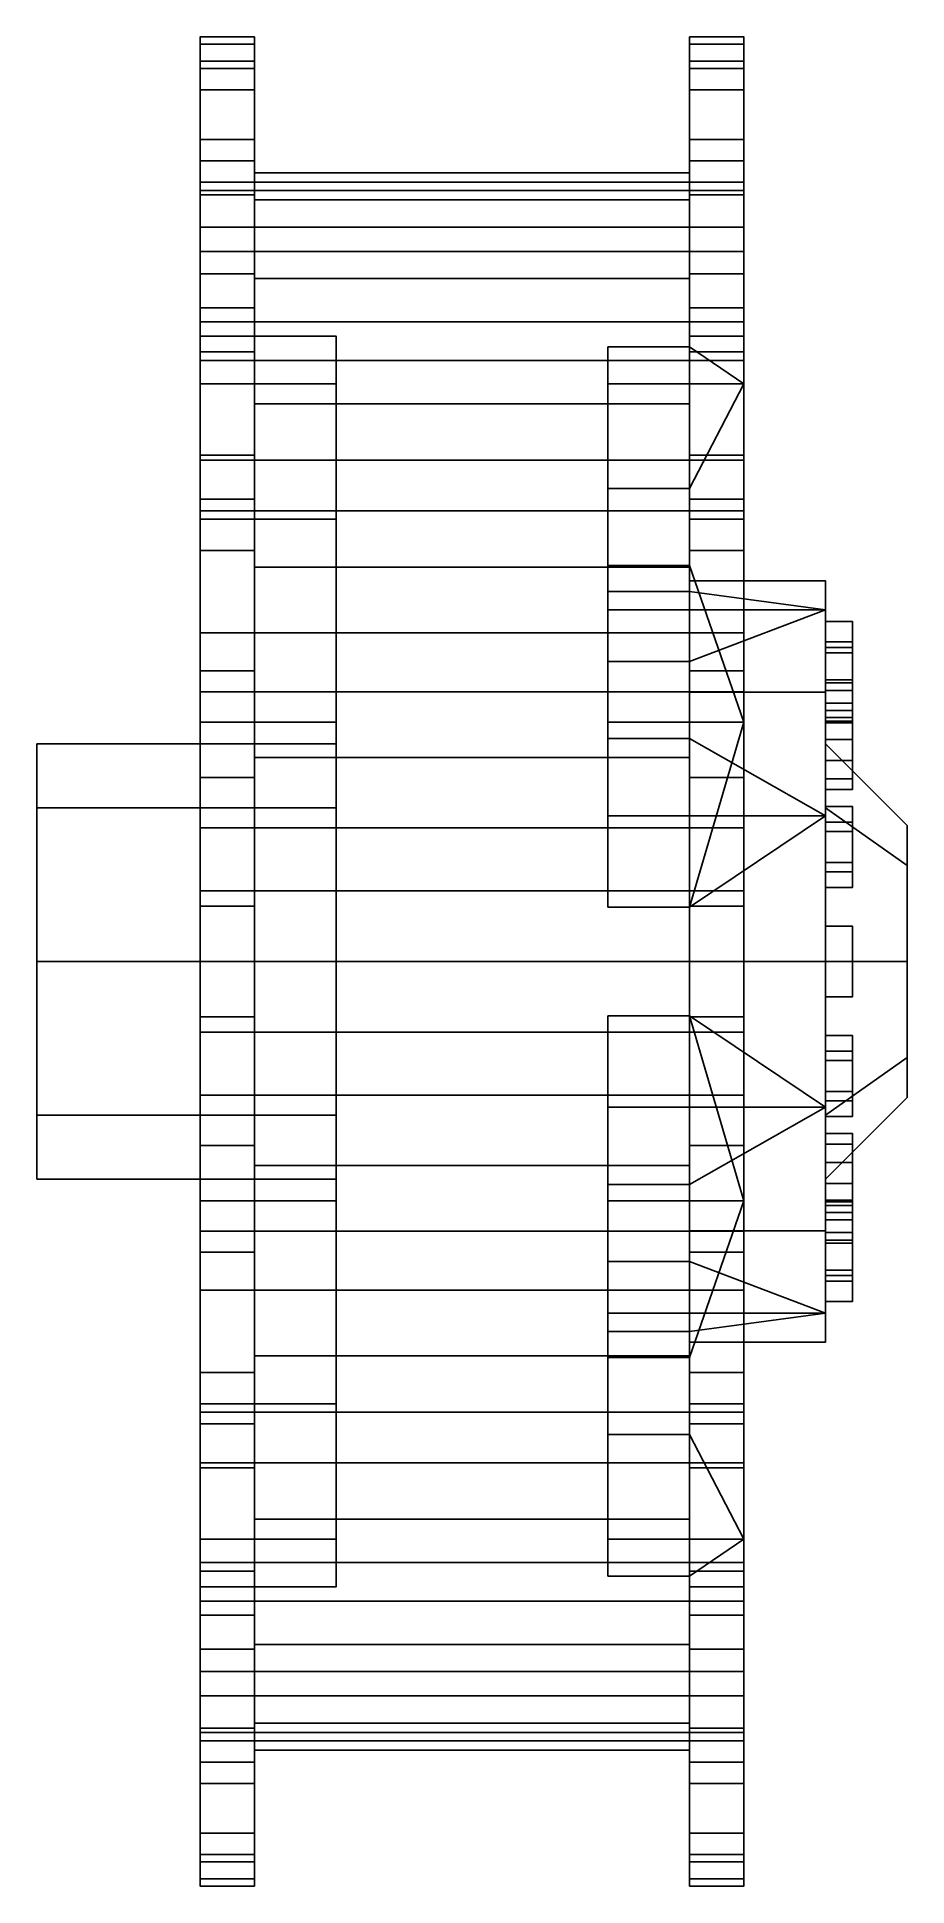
# Model space of a CAD drawing. Extents: x -0.92 to 0.92, y -0.34 to 0.34.
# Drawn here: x 0.6 to 0.92, y -0.34 to 0.34 of the extents above.
import ezdxf

# ---------------------------------------------------------------- set-up
doc = ezdxf.new("R2010")
doc.units = 0
doc.layers.add('WHEELS', color=2, linetype='CONTINUOUS')

msp = doc.modelspace()

# ---------------------------------------------------------------- linework, layer by layer
at = {"layer": 'WHEELS'}
for points in [[(0.66, 0.34), (0.66, 0.33733, 0.0203), (0.68, 0.33733, 0.0203), (0.68, 0.34)], [(0.66, 0.33733, -0.0203), (0.66, 0.34), (0.68, 0.34), (0.68, 0.33733, -0.0203)], [(0.66, 0.33733, -0.0203), (0.66, 0.28659, -0.02593), (0.66, 0.23), (0.66, 0.34)], [(0.66, 0.28659, 0.02593), (0.66, 0.33733, 0.0203), (0.66, 0.34), (0.66, 0.23)], [(0.68, 0.33733, 0.0203), (0.68, 0.28659, 0.02593), (0.68, 0.29), (0.68, 0.34)], [(0.68, 0.28659, -0.02593), (0.68, 0.33733, -0.0203), (0.68, 0.34), (0.68, 0.29)], [(0.84, 0.33733, -0.0203), (0.84, 0.34), (0.86, 0.34), (0.86, 0.33733, -0.0203)], [(0.84, 0.34), (0.84, 0.33733, 0.0203), (0.86, 0.33733, 0.0203), (0.86, 0.34)], [(0.84, 0.29), (0.84, 0.34), (0.84, 0.33733, -0.0203), (0.84, 0.28659, -0.02593)], [(0.84, 0.34), (0.84, 0.29), (0.84, 0.28659, 0.02593), (0.84, 0.33733, 0.0203)], [(0.86, 0.28659, -0.02593), (0.86, 0.33733, -0.0203), (0.86, 0.34), (0.86, 0.23)], [(0.86, 0.33733, 0.0203), (0.86, 0.28659, 0.02593), (0.86, 0.23), (0.86, 0.34)], [(0.66, 0.28659, -0.02593), (0.66, 0.33733, -0.0203), (0.68, 0.33733, -0.0203), (0.68, 0.28659, -0.02593)], [(0.66, 0.33733, 0.0203), (0.66, 0.28659, 0.02593), (0.68, 0.28659, 0.02593), (0.68, 0.33733, 0.0203)], [(0.84, 0.33733, 0.0203), (0.84, 0.28659, 0.02593), (0.86, 0.28659, 0.02593), (0.86, 0.33733, 0.0203)], [(0.84, 0.28659, -0.02593), (0.84, 0.33733, -0.0203), (0.86, 0.33733, -0.0203), (0.86, 0.28659, -0.02593)], [(0.66, 0.33109, -0.0677), (0.66, 0.28353, -0.04912), (0.68, 0.28353, -0.04912), (0.68, 0.33109, -0.0677)], [(0.66, 0.32841, -0.088), (0.66, 0.33109, -0.0677), (0.68, 0.33109, -0.0677), (0.68, 0.32841, -0.088)], [(0.66, 0.28353, 0.04912), (0.66, 0.33109, 0.0677), (0.68, 0.33109, 0.0677), (0.68, 0.28353, 0.04912)], [(0.66, 0.33109, 0.0677), (0.66, 0.32841, 0.088), (0.68, 0.32841, 0.088), (0.68, 0.33109, 0.0677)], [(0.66, 0.33109, -0.0677), (0.66, 0.32841, -0.088), (0.66, 0.21249, -0.08802), (0.66, 0.28353, -0.04912)], [(0.66, 0.32058, -0.10691), (0.66, 0.32841, -0.088), (0.68, 0.32841, -0.088), (0.68, 0.32058, -0.10691)], [(0.66, 0.32841, 0.088), (0.66, 0.32058, 0.10691), (0.68, 0.32058, 0.10691), (0.68, 0.32841, 0.088)], [(0.66, 0.32841, -0.088), (0.66, 0.32058, -0.10691), (0.66, 0.27011, -0.09923)], [(0.66, 0.32841, -0.088), (0.66, 0.27011, -0.09923), (0.66, 0.21249, -0.08802)], [(0.66, 0.32058, 0.10691), (0.66, 0.32841, 0.088), (0.66, 0.28353, 0.04912), (0.66, 0.27011, 0.09923)], [(0.68, 0.33109, -0.0677), (0.68, 0.28353, -0.04912), (0.68, 0.28012, -0.07506), (0.68, 0.32841, -0.088)], [(0.68, 0.28353, 0.04912), (0.68, 0.33109, 0.0677), (0.68, 0.32841, 0.088), (0.68, 0.28012, 0.07506)], [(0.68, 0.27011, -0.09923), (0.68, 0.32058, -0.10691), (0.68, 0.32841, -0.088), (0.68, 0.28012, -0.07506)], [(0.68, 0.32058, 0.10691), (0.68, 0.27011, 0.09923), (0.68, 0.28012, 0.07506), (0.68, 0.32841, 0.088)], [(0.84, 0.32841, -0.088), (0.84, 0.33109, -0.0677), (0.86, 0.33109, -0.0677), (0.86, 0.32841, -0.088)], [(0.84, 0.33109, -0.0677), (0.84, 0.28353, -0.04912), (0.86, 0.28353, -0.04912), (0.86, 0.33109, -0.0677)], [(0.84, 0.32841, -0.088), (0.84, 0.28012, -0.07506), (0.84, 0.28353, -0.04912), (0.84, 0.33109, -0.0677)], [(0.84, 0.33109, 0.0677), (0.84, 0.32841, 0.088), (0.86, 0.32841, 0.088), (0.86, 0.33109, 0.0677)], [(0.84, 0.28353, 0.04912), (0.84, 0.33109, 0.0677), (0.86, 0.33109, 0.0677), (0.86, 0.28353, 0.04912)], [(0.84, 0.28012, 0.07506), (0.84, 0.32841, 0.088), (0.84, 0.33109, 0.0677), (0.84, 0.28353, 0.04912)], [(0.84, 0.32058, -0.10691), (0.84, 0.32841, -0.088), (0.86, 0.32841, -0.088), (0.86, 0.32058, -0.10691)], [(0.84, 0.28012, -0.07506), (0.84, 0.32841, -0.088), (0.84, 0.32058, -0.10691), (0.84, 0.27011, -0.09923)], [(0.84, 0.32841, 0.088), (0.84, 0.32058, 0.10691), (0.86, 0.32058, 0.10691), (0.86, 0.32841, 0.088)], [(0.84, 0.32841, 0.088), (0.84, 0.28012, 0.07506), (0.84, 0.27011, 0.09923), (0.84, 0.32058, 0.10691)], [(0.86, 0.33109, 0.0677), (0.86, 0.32841, 0.088), (0.86, 0.21249, 0.08802), (0.86, 0.28353, 0.04912)], [(0.86, 0.32058, -0.10691), (0.86, 0.32841, -0.088), (0.86, 0.28353, -0.04912), (0.86, 0.27011, -0.09923)], [(0.86, 0.32841, 0.088), (0.86, 0.27011, 0.09923), (0.86, 0.21249, 0.08802)], [(0.86, 0.32841, 0.088), (0.86, 0.32058, 0.10691), (0.86, 0.27011, 0.09923)], [(0.66, 0.27011, -0.09923), (0.66, 0.32058, -0.10691), (0.68, 0.32058, -0.10691), (0.68, 0.27011, -0.09923)], [(0.66, 0.32058, 0.10691), (0.66, 0.27011, 0.09923), (0.68, 0.27011, 0.09923), (0.68, 0.32058, 0.10691)], [(0.84, 0.27011, -0.09923), (0.84, 0.32058, -0.10691), (0.86, 0.32058, -0.10691), (0.86, 0.27011, -0.09923)], [(0.84, 0.32058, 0.10691), (0.84, 0.27011, 0.09923), (0.86, 0.27011, 0.09923), (0.86, 0.32058, 0.10691)], [(0.66, 0.29445, -0.17), (0.66, 0.30228, -0.15109), (0.68, 0.30228, -0.15109), (0.68, 0.29445, -0.17)], [(0.66, 0.30228, -0.15109), (0.66, 0.29445, -0.17), (0.66, 0.23522, -0.16575), (0.66, 0.26116, -0.12083)], [(0.66, 0.30228, -0.15109), (0.66, 0.26116, -0.12083), (0.68, 0.26116, -0.12083), (0.68, 0.30228, -0.15109)], [(0.66, 0.26116, 0.12083), (0.66, 0.30228, 0.15109), (0.68, 0.30228, 0.15109), (0.68, 0.26116, 0.12083)], [(0.66, 0.30228, 0.15109), (0.66, 0.29445, 0.17), (0.68, 0.29445, 0.17), (0.68, 0.30228, 0.15109)], [(0.68, 0.30228, -0.15109), (0.68, 0.26116, -0.12083), (0.68, 0.25115, -0.145), (0.68, 0.29445, -0.17)], [(0.68, 0.26116, 0.12083), (0.68, 0.30228, 0.15109), (0.68, 0.29445, 0.17), (0.68, 0.25115, 0.145)], [(0.84, 0.29445, -0.17), (0.84, 0.30228, -0.15109), (0.86, 0.30228, -0.15109), (0.86, 0.29445, -0.17)], [(0.84, 0.29445, -0.17), (0.84, 0.25115, -0.145), (0.84, 0.26116, -0.12083), (0.84, 0.30228, -0.15109)], [(0.84, 0.30228, -0.15109), (0.84, 0.26116, -0.12083), (0.86, 0.26116, -0.12083), (0.86, 0.30228, -0.15109)], [(0.84, 0.30228, 0.15109), (0.84, 0.29445, 0.17), (0.86, 0.29445, 0.17), (0.86, 0.30228, 0.15109)], [(0.84, 0.26116, 0.12083), (0.84, 0.30228, 0.15109), (0.86, 0.30228, 0.15109), (0.86, 0.26116, 0.12083)], [(0.84, 0.25115, 0.145), (0.84, 0.29445, 0.17), (0.84, 0.30228, 0.15109), (0.84, 0.26116, 0.12083)], [(0.86, 0.30228, 0.15109), (0.86, 0.29445, 0.17), (0.86, 0.23522, 0.16575), (0.86, 0.26116, 0.12083)], [(0.66, 0.28199, -0.18624), (0.66, 0.29445, -0.17), (0.68, 0.29445, -0.17), (0.68, 0.28199, -0.18624)], [(0.66, 0.29445, -0.17), (0.66, 0.28199, -0.18624), (0.66, 0.23522, -0.16575)], [(0.66, 0.29445, 0.17), (0.66, 0.28199, 0.18624), (0.68, 0.28199, 0.18624), (0.68, 0.29445, 0.17)], [(0.66, 0.29445, 0.17), (0.66, 0.26116, 0.12083), (0.66, 0.21249, 0.08802)], [(0.66, 0.23522, 0.16575), (0.66, 0.28199, 0.18624), (0.66, 0.29445, 0.17), (0.66, 0.21249, 0.08802)], [(0.68, 0.23522, -0.16575), (0.68, 0.28199, -0.18624), (0.68, 0.29445, -0.17), (0.68, 0.25115, -0.145)], [(0.68, 0.28199, 0.18624), (0.68, 0.23522, 0.16575), (0.68, 0.25115, 0.145), (0.68, 0.29445, 0.17)], [(0.84, 0.25115, -0.145), (0.84, 0.29445, -0.17), (0.84, 0.28199, -0.18624), (0.84, 0.23522, -0.16575)], [(0.84, 0.28199, -0.18624), (0.84, 0.29445, -0.17), (0.86, 0.29445, -0.17), (0.86, 0.28199, -0.18624)], [(0.84, 0.29445, 0.17), (0.84, 0.28199, 0.18624), (0.86, 0.28199, 0.18624), (0.86, 0.29445, 0.17)], [(0.84, 0.29445, 0.17), (0.84, 0.25115, 0.145), (0.84, 0.23522, 0.16575), (0.84, 0.28199, 0.18624)], [(0.86, 0.23522, -0.16575), (0.86, 0.28199, -0.18624), (0.86, 0.29445, -0.17), (0.86, 0.21249, -0.08802)], [(0.86, 0.29445, -0.17), (0.86, 0.26116, -0.12083), (0.86, 0.21249, -0.08802)], [(0.86, 0.29445, 0.17), (0.86, 0.28199, 0.18624), (0.86, 0.23522, 0.16575)], [(0.66, 0.28353, -0.04912), (0.66, 0.28659, -0.02593), (0.68, 0.28659, -0.02593), (0.68, 0.28353, -0.04912)], [(0.66, 0.28659, 0.02593), (0.66, 0.28353, 0.04912), (0.68, 0.28353, 0.04912), (0.68, 0.28659, 0.02593)], [(0.66, 0.28659, -0.02593), (0.66, 0.28353, -0.04912), (0.66, 0.21249, -0.08802), (0.66, 0.23)], [(0.66, 0.27011, 0.09923), (0.66, 0.28353, 0.04912), (0.66, 0.28659, 0.02593), (0.66, 0.23)], [(0.84, 0.29), (0.68, 0.29), (0.68, 0.28659, 0.02593), (0.84, 0.28659, 0.02593)], [(0.84, 0.28659, -0.02593), (0.68, 0.28659, -0.02593), (0.68, 0.29), (0.84, 0.29)], [(0.68, 0.28353, -0.04912), (0.68, 0.28659, -0.02593), (0.84, 0.28659, -0.02593), (0.84, 0.28353, -0.04912)], [(0.68, 0.28659, 0.02593), (0.68, 0.28353, 0.04912), (0.84, 0.28353, 0.04912), (0.84, 0.28659, 0.02593)], [(0.84, 0.28353, -0.04912), (0.84, 0.28659, -0.02593), (0.86, 0.28659, -0.02593), (0.86, 0.28353, -0.04912)], [(0.84, 0.28659, 0.02593), (0.84, 0.28353, 0.04912), (0.86, 0.28353, 0.04912), (0.86, 0.28659, 0.02593)], [(0.86, 0.27011, -0.09923), (0.86, 0.28353, -0.04912), (0.86, 0.28659, -0.02593), (0.86, 0.23)], [(0.86, 0.28659, 0.02593), (0.86, 0.28353, 0.04912), (0.86, 0.21249, 0.08802), (0.86, 0.23)], [(0.66, 0.23522, -0.16575), (0.66, 0.28199, -0.18624), (0.68, 0.28199, -0.18624), (0.68, 0.23522, -0.16575)], [(0.66, 0.28199, 0.18624), (0.66, 0.23522, 0.16575), (0.68, 0.23522, 0.16575), (0.68, 0.28199, 0.18624)], [(0.84, 0.28012, -0.07506), (0.68, 0.28012, -0.07506), (0.68, 0.28353, -0.04912), (0.84, 0.28353, -0.04912)], [(0.84, 0.28353, 0.04912), (0.68, 0.28353, 0.04912), (0.68, 0.28012, 0.07506), (0.84, 0.28012, 0.07506)], [(0.84, 0.27011, -0.09923), (0.68, 0.27011, -0.09923), (0.68, 0.28012, -0.07506), (0.84, 0.28012, -0.07506)], [(0.84, 0.28012, 0.07506), (0.68, 0.28012, 0.07506), (0.68, 0.27011, 0.09923), (0.84, 0.27011, 0.09923)], [(0.84, 0.23522, -0.16575), (0.84, 0.28199, -0.18624), (0.86, 0.28199, -0.18624), (0.86, 0.23522, -0.16575)], [(0.84, 0.28199, 0.18624), (0.84, 0.23522, 0.16575), (0.86, 0.23522, 0.16575), (0.86, 0.28199, 0.18624)], [(0.66, 0.26116, -0.12083), (0.66, 0.27011, -0.09923), (0.68, 0.27011, -0.09923), (0.68, 0.26116, -0.12083)], [(0.66, 0.27011, 0.09923), (0.66, 0.26116, 0.12083), (0.68, 0.26116, 0.12083), (0.68, 0.27011, 0.09923)], [(0.66, 0.27011, -0.09923), (0.66, 0.26116, -0.12083), (0.66, 0.21249, -0.08802)], [(0.66, 0.26116, 0.12083), (0.66, 0.27011, 0.09923), (0.66, 0.23), (0.66, 0.21249, 0.08802)], [(0.68, 0.26116, -0.12083), (0.68, 0.27011, -0.09923), (0.84, 0.27011, -0.09923), (0.84, 0.26116, -0.12083)], [(0.68, 0.27011, 0.09923), (0.68, 0.26116, 0.12083), (0.84, 0.26116, 0.12083), (0.84, 0.27011, 0.09923)], [(0.84, 0.26116, -0.12083), (0.84, 0.27011, -0.09923), (0.86, 0.27011, -0.09923), (0.86, 0.26116, -0.12083)], [(0.84, 0.27011, 0.09923), (0.84, 0.26116, 0.12083), (0.86, 0.26116, 0.12083), (0.86, 0.27011, 0.09923)], [(0.86, 0.26116, -0.12083), (0.86, 0.27011, -0.09923), (0.86, 0.23), (0.86, 0.21249, -0.08802)], [(0.86, 0.27011, 0.09923), (0.86, 0.26116, 0.12083), (0.86, 0.21249, 0.08802)], [(0.66, 0.26116, -0.12083), (0.66, 0.23522, -0.16575), (0.66, 0.16263, -0.16263), (0.66, 0.21249, -0.08802)], [(0.84, 0.25115, -0.145), (0.68, 0.25115, -0.145), (0.68, 0.26116, -0.12083), (0.84, 0.26116, -0.12083)], [(0.84, 0.26116, 0.12083), (0.68, 0.26116, 0.12083), (0.68, 0.25115, 0.145), (0.84, 0.25115, 0.145)], [(0.86, 0.26116, 0.12083), (0.86, 0.23522, 0.16575), (0.86, 0.16263, 0.16263), (0.86, 0.21249, 0.08802)], [(0.66, 0.25288, -0.22417), (0.66, 0.24042, -0.24042), (0.66, 0.16263, -0.16263), (0.66, 0.22099, -0.18431)], [(0.66, 0.25288, -0.22417), (0.66, 0.22099, -0.18431), (0.68, 0.22099, -0.18431), (0.68, 0.25288, -0.22417)], [(0.66, 0.24042, -0.24042), (0.66, 0.25288, -0.22417), (0.68, 0.25288, -0.22417), (0.68, 0.24042, -0.24042)], [(0.66, 0.22099, 0.18431), (0.66, 0.25288, 0.22417), (0.68, 0.25288, 0.22417), (0.68, 0.22099, 0.18431)], [(0.66, 0.25288, 0.22417), (0.66, 0.24042, 0.24042), (0.68, 0.24042, 0.24042), (0.68, 0.25288, 0.22417)], [(0.66, 0.24042, 0.24042), (0.66, 0.25288, 0.22417), (0.66, 0.22099, 0.18431), (0.66, 0.16263, 0.16263)], [(0.68, 0.25288, -0.22417), (0.68, 0.22099, -0.18431), (0.68, 0.20506, -0.20506), (0.68, 0.24042, -0.24042)], [(0.68, 0.22099, 0.18431), (0.68, 0.25288, 0.22417), (0.68, 0.24042, 0.24042), (0.68, 0.20506, 0.20506)], [(0.84, 0.24042, -0.24042), (0.84, 0.25288, -0.22417), (0.86, 0.25288, -0.22417), (0.86, 0.24042, -0.24042)], [(0.84, 0.25288, -0.22417), (0.84, 0.22099, -0.18431), (0.86, 0.22099, -0.18431), (0.86, 0.25288, -0.22417)], [(0.84, 0.24042, -0.24042), (0.84, 0.20506, -0.20506), (0.84, 0.22099, -0.18431), (0.84, 0.25288, -0.22417)], [(0.84, 0.25288, 0.22417), (0.84, 0.24042, 0.24042), (0.86, 0.24042, 0.24042), (0.86, 0.25288, 0.22417)], [(0.84, 0.22099, 0.18431), (0.84, 0.25288, 0.22417), (0.86, 0.25288, 0.22417), (0.86, 0.22099, 0.18431)], [(0.84, 0.20506, 0.20506), (0.84, 0.24042, 0.24042), (0.84, 0.25288, 0.22417), (0.84, 0.22099, 0.18431)], [(0.86, 0.24042, -0.24042), (0.86, 0.25288, -0.22417), (0.86, 0.22099, -0.18431), (0.86, 0.16263, -0.16263)], [(0.86, 0.25288, 0.22417), (0.86, 0.24042, 0.24042), (0.86, 0.16263, 0.16263), (0.86, 0.22099, 0.18431)], [(0.84, 0.23522, -0.16575), (0.68, 0.23522, -0.16575), (0.68, 0.25115, -0.145), (0.84, 0.25115, -0.145)], [(0.84, 0.25115, 0.145), (0.68, 0.25115, 0.145), (0.68, 0.23522, 0.16575), (0.84, 0.23522, 0.16575)], [(0.66, 0.24042, -0.24042), (0.66, 0.22417, -0.25288), (0.66, 0.18431, -0.22099), (0.66, 0.16263, -0.16263)], [(0.66, 0.22417, -0.25288), (0.66, 0.24042, -0.24042), (0.68, 0.24042, -0.24042), (0.68, 0.22417, -0.25288)], [(0.66, 0.24042, 0.24042), (0.66, 0.22417, 0.25288), (0.68, 0.22417, 0.25288), (0.68, 0.24042, 0.24042)], [(0.66, 0.22417, 0.25288), (0.66, 0.24042, 0.24042), (0.66, 0.16263, 0.16263), (0.66, 0.18431, 0.22099)], [(0.68, 0.18431, -0.22099), (0.68, 0.22417, -0.25288), (0.68, 0.24042, -0.24042), (0.68, 0.20506, -0.20506)], [(0.68, 0.22417, 0.25288), (0.68, 0.18431, 0.22099), (0.68, 0.20506, 0.20506), (0.68, 0.24042, 0.24042)], [(0.84, 0.22417, -0.25288), (0.84, 0.24042, -0.24042), (0.86, 0.24042, -0.24042), (0.86, 0.22417, -0.25288)], [(0.84, 0.20506, -0.20506), (0.84, 0.24042, -0.24042), (0.84, 0.22417, -0.25288), (0.84, 0.18431, -0.22099)], [(0.84, 0.24042, 0.24042), (0.84, 0.22417, 0.25288), (0.86, 0.22417, 0.25288), (0.86, 0.24042, 0.24042)], [(0.84, 0.24042, 0.24042), (0.84, 0.20506, 0.20506), (0.84, 0.18431, 0.22099), (0.84, 0.22417, 0.25288)], [(0.86, 0.22417, -0.25288), (0.86, 0.24042, -0.24042), (0.86, 0.16263, -0.16263), (0.86, 0.18431, -0.22099)], [(0.86, 0.24042, 0.24042), (0.86, 0.22417, 0.25288), (0.86, 0.18431, 0.22099), (0.86, 0.16263, 0.16263)], [(0.66, 0.23522, -0.16575), (0.66, 0.22099, -0.18431), (0.66, 0.16263, -0.16263)], [(0.66, 0.22099, -0.18431), (0.66, 0.23522, -0.16575), (0.68, 0.23522, -0.16575), (0.68, 0.22099, -0.18431)], [(0.66, 0.23522, 0.16575), (0.66, 0.22099, 0.18431), (0.68, 0.22099, 0.18431), (0.68, 0.23522, 0.16575)], [(0.66, 0.22099, 0.18431), (0.66, 0.23522, 0.16575), (0.66, 0.21249, 0.08802), (0.66, 0.16263, 0.16263)], [(0.68, 0.22099, -0.18431), (0.68, 0.23522, -0.16575), (0.84, 0.23522, -0.16575), (0.84, 0.22099, -0.18431)], [(0.68, 0.23522, 0.16575), (0.68, 0.22099, 0.18431), (0.84, 0.22099, 0.18431), (0.84, 0.23522, 0.16575)], [(0.84, 0.22099, -0.18431), (0.84, 0.23522, -0.16575), (0.86, 0.23522, -0.16575), (0.86, 0.22099, -0.18431)], [(0.84, 0.23522, 0.16575), (0.84, 0.22099, 0.18431), (0.86, 0.22099, 0.18431), (0.86, 0.23522, 0.16575)], [(0.86, 0.22099, -0.18431), (0.86, 0.23522, -0.16575), (0.86, 0.21249, -0.08802), (0.86, 0.16263, -0.16263)], [(0.86, 0.23522, 0.16575), (0.86, 0.22099, 0.18431), (0.86, 0.16263, 0.16263)], [(0.66, 0.23), (0.66, 0.21249, -0.08802), (0.71, 0.21249, -0.08802), (0.71, 0.23)], [(0.66, 0.21249, 0.08802), (0.66, 0.23), (0.71, 0.23), (0.71, 0.21249, 0.08802)], [(0.71, 0.08), (0.71, 0.08), (0.71, 0.21249, 0.08802), (0.71, 0.23)], [(0.71, 0.05657, -0.05657), (0.71, 0.08), (0.71, 0.23), (0.71, 0.21249, -0.08802)], [(0.81, 0.12934, -0.05358), (0.81, 0.21249, -0.08802), (0.81, 0.22602, -0.02), (0.81, 0.13602, -0.02)], [(0.81, 0.21249, 0.08802), (0.81, 0.12934, 0.05358), (0.81, 0.13602, 0.02), (0.81, 0.22602, 0.02)], [(0.81, 0.21249, 0.08802), (0.81, 0.22602, 0.02), (0.84, 0.22602, 0.02), (0.86, 0.21249, 0.08802)], [(0.81, 0.22602, -0.02), (0.81, 0.21249, -0.08802), (0.86, 0.21249, -0.08802), (0.84, 0.22602, -0.02)], [(0.81, 0.22602, 0.02), (0.81, 0.13602, 0.02), (0.84, 0.13602, 0.02), (0.84, 0.22602, 0.02)], [(0.81, 0.13602, -0.02), (0.81, 0.22602, -0.02), (0.84, 0.22602, -0.02), (0.84, 0.13602, -0.02)], [(0.86, 0.21249, 0.08802), (0.84, 0.22602, 0.02), (0.84, 0.23), (0.86, 0.23)], [(0.86, 0.23), (0.84, 0.23), (0.84, 0.22602, -0.02), (0.86, 0.21249, -0.08802)], [(0.84, 0.22602, 0.02), (0.84, 0.13602, 0.02), (0.84, 0.14), (0.84, 0.23)], [(0.84, 0.23), (0.84, 0.14), (0.84, 0.13602, -0.02), (0.84, 0.22602, -0.02)], [(0.66, 0.18431, -0.22099), (0.66, 0.22417, -0.25288), (0.68, 0.22417, -0.25288), (0.68, 0.18431, -0.22099)], [(0.66, 0.22417, 0.25288), (0.66, 0.18431, 0.22099), (0.68, 0.18431, 0.22099), (0.68, 0.22417, 0.25288)], [(0.84, 0.20506, -0.20506), (0.68, 0.20506, -0.20506), (0.68, 0.22099, -0.18431), (0.84, 0.22099, -0.18431)], [(0.84, 0.22099, 0.18431), (0.68, 0.22099, 0.18431), (0.68, 0.20506, 0.20506), (0.84, 0.20506, 0.20506)], [(0.84, 0.18431, -0.22099), (0.84, 0.22417, -0.25288), (0.86, 0.22417, -0.25288), (0.86, 0.18431, -0.22099)], [(0.84, 0.22417, 0.25288), (0.84, 0.18431, 0.22099), (0.86, 0.18431, 0.22099), (0.86, 0.22417, 0.25288)], [(0.66, 0.16263, 0.16263), (0.66, 0.21249, 0.08802), (0.71, 0.21249, 0.08802), (0.71, 0.16263, 0.16263)], [(0.66, 0.21249, -0.08802), (0.66, 0.16263, -0.16263), (0.71, 0.16263, -0.16263), (0.71, 0.21249, -0.08802)], [(0.71, 0.08), (0.71, 0.05657, 0.05657), (0.71, 0.16263, 0.16263), (0.71, 0.21249, 0.08802)], [(0.71, 0.05657, -0.05657), (0.71, 0.05657, -0.05657), (0.71, 0.21249, -0.08802), (0.71, 0.16263, -0.16263)], [(0.81, 0.21249, -0.08802), (0.81, 0.17396, -0.14568), (0.84, 0.17396, -0.14568), (0.86, 0.21249, -0.08802)], [(0.81, 0.21249, -0.08802), (0.81, 0.12934, -0.05358), (0.81, 0.11032, -0.08204), (0.81, 0.17396, -0.14568)], [(0.81, 0.17396, 0.14568), (0.81, 0.21249, 0.08802), (0.86, 0.21249, 0.08802), (0.84, 0.17396, 0.14568)], [(0.81, 0.12934, 0.05358), (0.81, 0.21249, 0.08802), (0.81, 0.17396, 0.14568), (0.81, 0.11032, 0.08204)], [(0.86, 0.21249, -0.08802), (0.84, 0.17396, -0.14568), (0.84, 0.16263, -0.16263), (0.86, 0.16263, -0.16263)], [(0.86, 0.16263, 0.16263), (0.84, 0.16263, 0.16263), (0.84, 0.17396, 0.14568), (0.86, 0.21249, 0.08802)], [(0.84, 0.18431, -0.22099), (0.68, 0.18431, -0.22099), (0.68, 0.20506, -0.20506), (0.84, 0.20506, -0.20506)], [(0.84, 0.20506, 0.20506), (0.68, 0.20506, 0.20506), (0.68, 0.18431, 0.22099), (0.84, 0.18431, 0.22099)], [(0.66, 0.18624, -0.28199), (0.66, 0.16575, -0.23522), (0.68, 0.16575, -0.23522), (0.68, 0.18624, -0.28199)], [(0.66, 0.17, -0.29445), (0.66, 0.18624, -0.28199), (0.68, 0.18624, -0.28199), (0.68, 0.17, -0.29445)], [(0.66, 0.16575, -0.23522), (0.66, 0.18624, -0.28199), (0.66, 0.17, -0.29445), (0.66, 0.08802, -0.21249)], [(0.66, 0.16575, 0.23522), (0.66, 0.18624, 0.28199), (0.68, 0.18624, 0.28199), (0.68, 0.16575, 0.23522)], [(0.66, 0.18624, 0.28199), (0.66, 0.17, 0.29445), (0.68, 0.17, 0.29445), (0.68, 0.18624, 0.28199)], [(0.66, 0.17, 0.29445), (0.66, 0.18624, 0.28199), (0.66, 0.16575, 0.23522)], [(0.66, 0.18431, -0.22099), (0.66, 0.16575, -0.23522), (0.66, 0.08802, -0.21249), (0.66, 0.16263, -0.16263)], [(0.66, 0.16575, -0.23522), (0.66, 0.18431, -0.22099), (0.68, 0.18431, -0.22099), (0.68, 0.16575, -0.23522)], [(0.66, 0.18431, 0.22099), (0.66, 0.16575, 0.23522), (0.68, 0.16575, 0.23522), (0.68, 0.18431, 0.22099)], [(0.66, 0.16575, 0.23522), (0.66, 0.18431, 0.22099), (0.66, 0.16263, 0.16263)], [(0.68, 0.18624, -0.28199), (0.68, 0.16575, -0.23522), (0.68, 0.145, -0.25115), (0.68, 0.17, -0.29445)], [(0.68, 0.16575, 0.23522), (0.68, 0.18624, 0.28199), (0.68, 0.17, 0.29445), (0.68, 0.145, 0.25115)], [(0.68, 0.16575, -0.23522), (0.68, 0.18431, -0.22099), (0.84, 0.18431, -0.22099), (0.84, 0.16575, -0.23522)], [(0.68, 0.18431, 0.22099), (0.68, 0.16575, 0.23522), (0.84, 0.16575, 0.23522), (0.84, 0.18431, 0.22099)], [(0.84, 0.17, -0.29445), (0.84, 0.18624, -0.28199), (0.86, 0.18624, -0.28199), (0.86, 0.17, -0.29445)], [(0.84, 0.18624, -0.28199), (0.84, 0.16575, -0.23522), (0.86, 0.16575, -0.23522), (0.86, 0.18624, -0.28199)], [(0.84, 0.17, -0.29445), (0.84, 0.145, -0.25115), (0.84, 0.16575, -0.23522), (0.84, 0.18624, -0.28199)], [(0.84, 0.18624, 0.28199), (0.84, 0.17, 0.29445), (0.86, 0.17, 0.29445), (0.86, 0.18624, 0.28199)], [(0.84, 0.16575, 0.23522), (0.84, 0.18624, 0.28199), (0.86, 0.18624, 0.28199), (0.86, 0.16575, 0.23522)], [(0.84, 0.145, 0.25115), (0.84, 0.17, 0.29445), (0.84, 0.18624, 0.28199), (0.84, 0.16575, 0.23522)], [(0.84, 0.16575, -0.23522), (0.84, 0.18431, -0.22099), (0.86, 0.18431, -0.22099), (0.86, 0.16575, -0.23522)], [(0.84, 0.18431, 0.22099), (0.84, 0.16575, 0.23522), (0.86, 0.16575, 0.23522), (0.86, 0.18431, 0.22099)], [(0.86, 0.17, -0.29445), (0.86, 0.18624, -0.28199), (0.86, 0.16575, -0.23522)], [(0.86, 0.16575, 0.23522), (0.86, 0.18624, 0.28199), (0.86, 0.17, 0.29445), (0.86, 0.08802, 0.21249)], [(0.86, 0.16575, -0.23522), (0.86, 0.18431, -0.22099), (0.86, 0.16263, -0.16263)], [(0.86, 0.18431, 0.22099), (0.86, 0.16575, 0.23522), (0.86, 0.08802, 0.21249), (0.86, 0.16263, 0.16263)], [(0.66, 0.15109, -0.30228), (0.66, 0.17, -0.29445), (0.68, 0.17, -0.29445), (0.68, 0.15109, -0.30228)], [(0.66, 0.17, -0.29445), (0.66, 0.12083, -0.26116), (0.66, 0.08802, -0.21249)], [(0.66, 0.17, 0.29445), (0.66, 0.15109, 0.30228), (0.68, 0.15109, 0.30228), (0.68, 0.17, 0.29445)], [(0.68, 0.12083, -0.26116), (0.68, 0.15109, -0.30228), (0.68, 0.17, -0.29445), (0.68, 0.145, -0.25115)], [(0.68, 0.15109, 0.30228), (0.68, 0.12083, 0.26116), (0.68, 0.145, 0.25115), (0.68, 0.17, 0.29445)], [(0.81, 0.17396, -0.14568), (0.81, 0.11032, -0.08204), (0.84, 0.11032, -0.08204), (0.84, 0.17396, -0.14568)], [(0.81, 0.11032, 0.08204), (0.81, 0.17396, 0.14568), (0.84, 0.17396, 0.14568), (0.84, 0.11032, 0.08204)], [(0.84, 0.17396, -0.14568), (0.84, 0.11032, -0.08204), (0.84, 0.09899, -0.09899), (0.84, 0.16263, -0.16263)], [(0.84, 0.16263, 0.16263), (0.84, 0.09899, 0.09899), (0.84, 0.11032, 0.08204), (0.84, 0.17396, 0.14568)], [(0.84, 0.15109, -0.30228), (0.84, 0.17, -0.29445), (0.86, 0.17, -0.29445), (0.86, 0.15109, -0.30228)], [(0.84, 0.145, -0.25115), (0.84, 0.17, -0.29445), (0.84, 0.15109, -0.30228), (0.84, 0.12083, -0.26116)], [(0.84, 0.17, 0.29445), (0.84, 0.15109, 0.30228), (0.86, 0.15109, 0.30228), (0.86, 0.17, 0.29445)], [(0.84, 0.17, 0.29445), (0.84, 0.145, 0.25115), (0.84, 0.12083, 0.26116), (0.84, 0.15109, 0.30228)], [(0.86, 0.17, 0.29445), (0.86, 0.12083, 0.26116), (0.86, 0.08802, 0.21249)], [(0.66, 0.15109, 0.30228), (0.66, 0.17, 0.29445), (0.66, 0.16575, 0.23522), (0.66, 0.12083, 0.26116)], [(0.66, 0.12083, 0.26116), (0.66, 0.16575, 0.23522), (0.66, 0.16263, 0.16263), (0.66, 0.08802, 0.21249)], [(0.84, 0.145, -0.25115), (0.68, 0.145, -0.25115), (0.68, 0.16575, -0.23522), (0.84, 0.16575, -0.23522)], [(0.84, 0.16575, 0.23522), (0.68, 0.16575, 0.23522), (0.68, 0.145, 0.25115), (0.84, 0.145, 0.25115)], [(0.86, 0.15109, -0.30228), (0.86, 0.17, -0.29445), (0.86, 0.16575, -0.23522), (0.86, 0.12083, -0.26116)], [(0.86, 0.12083, -0.26116), (0.86, 0.16575, -0.23522), (0.86, 0.16263, -0.16263), (0.86, 0.08802, -0.21249)], [(0.66, 0.16263, -0.16263), (0.66, 0.08802, -0.21249), (0.71, 0.08802, -0.21249), (0.71, 0.16263, -0.16263)], [(0.66, 0.08802, 0.21249), (0.66, 0.16263, 0.16263), (0.71, 0.16263, 0.16263), (0.71, 0.08802, 0.21249)], [(0.71, 0, -0.08), (0.71, 0.05657, -0.05657), (0.71, 0.16263, -0.16263), (0.71, 0.08802, -0.21249)], [(0.71, 0.05657, 0.05657), (0.71, 0.05657, 0.05657), (0.71, 0.08802, 0.21249), (0.71, 0.16263, 0.16263)], [(0.84, 0.16263, -0.16263), (0.84, 0.09899, -0.09899), (0.84, 0.08204, -0.11032), (0.84, 0.14568, -0.17396)], [(0.86, 0.16263, -0.16263), (0.84, 0.16263, -0.16263), (0.84, 0.14568, -0.17396), (0.86, 0.08802, -0.21249)], [(0.84, 0.14568, 0.17396), (0.84, 0.08204, 0.11032), (0.84, 0.09899, 0.09899), (0.84, 0.16263, 0.16263)], [(0.86, 0.08802, 0.21249), (0.84, 0.14568, 0.17396), (0.84, 0.16263, 0.16263), (0.86, 0.16263, 0.16263)], [(0.66, 0.12083, -0.26116), (0.66, 0.15109, -0.30228), (0.68, 0.15109, -0.30228), (0.68, 0.12083, -0.26116)], [(0.66, 0.15109, 0.30228), (0.66, 0.12083, 0.26116), (0.68, 0.12083, 0.26116), (0.68, 0.15109, 0.30228)], [(0.84, 0.12083, -0.26116), (0.84, 0.15109, -0.30228), (0.86, 0.15109, -0.30228), (0.86, 0.12083, -0.26116)], [(0.84, 0.15109, 0.30228), (0.84, 0.12083, 0.26116), (0.86, 0.12083, 0.26116), (0.86, 0.15109, 0.30228)], [(0.84, 0.12083, -0.26116), (0.68, 0.12083, -0.26116), (0.68, 0.145, -0.25115), (0.84, 0.145, -0.25115)], [(0.84, 0.145, 0.25115), (0.68, 0.145, 0.25115), (0.68, 0.12083, 0.26116), (0.84, 0.12083, 0.26116)], [(0.81, 0.08204, -0.11032), (0.81, 0.14568, -0.17396), (0.84, 0.14568, -0.17396), (0.84, 0.08204, -0.11032)], [(0.81, 0.05358, -0.12934), (0.81, 0.08802, -0.21249), (0.81, 0.14568, -0.17396), (0.81, 0.08204, -0.11032)], [(0.81, 0.14568, -0.17396), (0.81, 0.08802, -0.21249), (0.86, 0.08802, -0.21249), (0.84, 0.14568, -0.17396)], [(0.81, 0.14568, 0.17396), (0.81, 0.08204, 0.11032), (0.84, 0.08204, 0.11032), (0.84, 0.14568, 0.17396)], [(0.81, 0.08802, 0.21249), (0.81, 0.14568, 0.17396), (0.84, 0.14568, 0.17396), (0.86, 0.08802, 0.21249)], [(0.81, 0.08802, 0.21249), (0.81, 0.05358, 0.12934), (0.81, 0.08204, 0.11032), (0.81, 0.14568, 0.17396)], [(0.81, 0.12934, -0.05358), (0.81, 0.13602, -0.02), (0.84, 0.13602, -0.02), (0.89, 0.12934, -0.05358)], [(0.81, 0.13602, 0.02), (0.81, 0.12934, 0.05358), (0.89, 0.12934, 0.05358), (0.84, 0.13602, 0.02)], [(0.84, 0.14), (0.89, 0.14), (0.89, 0.12934, -0.05358), (0.84, 0.13602, -0.02)], [(0.84, 0.14), (0.84, 0.13602, 0.02), (0.89, 0.12934, 0.05358), (0.89, 0.14)], [(0.89, 0.12934, -0.05358), (0.89, 0.14), (0.89, 0.125), (0.89, 0.1175, -0.01299)], [(0.89, 0.14), (0.89, 0.12934, 0.05358), (0.89, 0.11548, 0.04784), (0.89, 0.11353, 0.03296)], [(0.89, 0.14), (0.89, 0.11353, 0.03296), (0.89, 0.1175, 0.01299), (0.89, 0.125)], [(0.81, 0.11032, -0.08204), (0.81, 0.12934, -0.05358), (0.89, 0.12934, -0.05358), (0.84, 0.11032, -0.08204)], [(0.81, 0.12934, 0.05358), (0.81, 0.11032, 0.08204), (0.84, 0.11032, 0.08204), (0.89, 0.12934, 0.05358)], [(0.84, 0.09899, -0.09899), (0.84, 0.11032, -0.08204), (0.89, 0.12934, -0.05358), (0.89, 0.09899, -0.09899)], [(0.84, 0.09899, 0.09899), (0.89, 0.09899, 0.09899), (0.89, 0.12934, 0.05358), (0.84, 0.11032, 0.08204)], [(0.89, 0.09899, -0.09899), (0.89, 0.12934, -0.05358), (0.89, 0.11548, -0.04784), (0.89, 0.10358, -0.05697)], [(0.89, 0.12934, 0.05358), (0.89, 0.09899, 0.09899), (0.89, 0.08839, 0.08839), (0.89, 0.09227, 0.0739)], [(0.89, 0.12934, -0.05358), (0.89, 0.1175, -0.01299), (0.89, 0.11353, -0.03296), (0.89, 0.11548, -0.04784)], [(0.89, 0.12934, 0.05358), (0.89, 0.09227, 0.0739), (0.89, 0.10358, 0.05697), (0.89, 0.11548, 0.04784)], [(0.89, 0.125), (0.89, 0.1175, 0.01299), (0.9, 0.1175, 0.01299), (0.9, 0.125)], [(0.89, 0.1175, -0.01299), (0.89, 0.125), (0.9, 0.125), (0.9, 0.1175, -0.01299)], [(0.9, 0.095), (0.9, 0.125), (0.9, 0.1175, 0.01299), (0.9, 0.1025, 0.01299)], [(0.9, 0.1025, -0.01299), (0.9, 0.1175, -0.01299), (0.9, 0.125), (0.9, 0.095)], [(0.66, 0.09923, -0.27011), (0.66, 0.12083, -0.26116), (0.68, 0.12083, -0.26116), (0.68, 0.09923, -0.27011)], [(0.66, 0.12083, -0.26116), (0.66, 0.09923, -0.27011), (0.66, 0, -0.23), (0.66, 0.08802, -0.21249)], [(0.66, 0.12083, 0.26116), (0.66, 0.09923, 0.27011), (0.68, 0.09923, 0.27011), (0.68, 0.12083, 0.26116)], [(0.66, 0.09923, 0.27011), (0.66, 0.12083, 0.26116), (0.66, 0.08802, 0.21249)], [(0.68, 0.09923, -0.27011), (0.68, 0.12083, -0.26116), (0.84, 0.12083, -0.26116), (0.84, 0.09923, -0.27011)], [(0.68, 0.12083, 0.26116), (0.68, 0.09923, 0.27011), (0.84, 0.09923, 0.27011), (0.84, 0.12083, 0.26116)], [(0.84, 0.09923, -0.27011), (0.84, 0.12083, -0.26116), (0.86, 0.12083, -0.26116), (0.86, 0.09923, -0.27011)], [(0.84, 0.12083, 0.26116), (0.84, 0.09923, 0.27011), (0.86, 0.09923, 0.27011), (0.86, 0.12083, 0.26116)], [(0.86, 0.09923, -0.27011), (0.86, 0.12083, -0.26116), (0.86, 0.08802, -0.21249)], [(0.86, 0.12083, 0.26116), (0.86, 0.09923, 0.27011), (0.86, 0, 0.23), (0.86, 0.08802, 0.21249)], [(0.89, 0.1175, 0.01299), (0.89, 0.1025, 0.01299), (0.9, 0.1025, 0.01299), (0.9, 0.1175, 0.01299)], [(0.89, 0.1025, -0.01299), (0.89, 0.1175, -0.01299), (0.9, 0.1175, -0.01299), (0.9, 0.1025, -0.01299)], [(0.89, 0.09967, -0.02722), (0.89, 0.11353, -0.03296), (0.89, 0.1175, -0.01299), (0.89, 0.1025, -0.01299)], [(0.89, 0.1025, 0.01299), (0.89, 0.1175, 0.01299), (0.89, 0.11353, 0.03296), (0.89, 0.09967, 0.02722)], [(0.89, 0.11548, -0.04784), (0.89, 0.11353, -0.03296), (0.9, 0.11353, -0.03296), (0.9, 0.11548, -0.04784)], [(0.89, 0.10358, -0.05697), (0.89, 0.11548, -0.04784), (0.9, 0.11548, -0.04784), (0.9, 0.10358, -0.05697)], [(0.89, 0.11548, 0.04784), (0.89, 0.10358, 0.05697), (0.9, 0.10358, 0.05697), (0.9, 0.11548, 0.04784)], [(0.89, 0.11353, 0.03296), (0.89, 0.11548, 0.04784), (0.9, 0.11548, 0.04784), (0.9, 0.11353, 0.03296)], [(0.89, 0.11353, -0.03296), (0.89, 0.09967, -0.02722), (0.9, 0.09967, -0.02722), (0.9, 0.11353, -0.03296)], [(0.89, 0.09967, 0.02722), (0.89, 0.11353, 0.03296), (0.9, 0.11353, 0.03296), (0.9, 0.09967, 0.02722)], [(0.9, 0.08777, -0.03635), (0.9, 0.11548, -0.04784), (0.9, 0.11353, -0.03296), (0.9, 0.09967, -0.02722)], [(0.9, 0.08973, -0.05123), (0.9, 0.10358, -0.05697), (0.9, 0.11548, -0.04784), (0.9, 0.08777, -0.03635)], [(0.9, 0.08777, 0.03635), (0.9, 0.11548, 0.04784), (0.9, 0.10358, 0.05697), (0.9, 0.08973, 0.05123)], [(0.9, 0.09967, 0.02722), (0.9, 0.11353, 0.03296), (0.9, 0.11548, 0.04784), (0.9, 0.08777, 0.03635)], [(0.66, 0.10691, -0.32058), (0.66, 0.09923, -0.27011), (0.68, 0.09923, -0.27011), (0.68, 0.10691, -0.32058)], [(0.66, 0.088, -0.32841), (0.66, 0.10691, -0.32058), (0.68, 0.10691, -0.32058), (0.68, 0.088, -0.32841)], [(0.66, 0.10691, -0.32058), (0.66, 0.088, -0.32841), (0.66, 0.04912, -0.28353), (0.66, 0.09923, -0.27011)], [(0.66, 0.09923, 0.27011), (0.66, 0.10691, 0.32058), (0.68, 0.10691, 0.32058), (0.68, 0.09923, 0.27011)], [(0.66, 0.10691, 0.32058), (0.66, 0.088, 0.32841), (0.68, 0.088, 0.32841), (0.68, 0.10691, 0.32058)], [(0.66, 0.088, 0.32841), (0.66, 0.10691, 0.32058), (0.66, 0.09923, 0.27011)], [(0.68, 0.10691, -0.32058), (0.68, 0.09923, -0.27011), (0.68, 0.07506, -0.28012), (0.68, 0.088, -0.32841)], [(0.68, 0.09923, 0.27011), (0.68, 0.10691, 0.32058), (0.68, 0.088, 0.32841), (0.68, 0.07506, 0.28012)], [(0.84, 0.088, -0.32841), (0.84, 0.10691, -0.32058), (0.86, 0.10691, -0.32058), (0.86, 0.088, -0.32841)], [(0.84, 0.10691, -0.32058), (0.84, 0.09923, -0.27011), (0.86, 0.09923, -0.27011), (0.86, 0.10691, -0.32058)], [(0.84, 0.088, -0.32841), (0.84, 0.07506, -0.28012), (0.84, 0.09923, -0.27011), (0.84, 0.10691, -0.32058)], [(0.84, 0.10691, 0.32058), (0.84, 0.088, 0.32841), (0.86, 0.088, 0.32841), (0.86, 0.10691, 0.32058)], [(0.84, 0.09923, 0.27011), (0.84, 0.10691, 0.32058), (0.86, 0.10691, 0.32058), (0.86, 0.09923, 0.27011)], [(0.84, 0.07506, 0.28012), (0.84, 0.088, 0.32841), (0.84, 0.10691, 0.32058), (0.84, 0.09923, 0.27011)], [(0.86, 0.088, -0.32841), (0.86, 0.10691, -0.32058), (0.86, 0.09923, -0.27011)], [(0.86, 0.10691, 0.32058), (0.86, 0.088, 0.32841), (0.86, 0.04912, 0.28353), (0.86, 0.09923, 0.27011)], [(0.89, 0.08973, -0.05123), (0.89, 0.10358, -0.05697), (0.9, 0.10358, -0.05697), (0.9, 0.08973, -0.05123)], [(0.89, 0.10358, 0.05697), (0.89, 0.08973, 0.05123), (0.9, 0.08973, 0.05123), (0.9, 0.10358, 0.05697)], [(0.89, 0.08166, -0.06329), (0.89, 0.09227, -0.0739), (0.89, 0.10358, -0.05697), (0.89, 0.08973, -0.05123)], [(0.89, 0.09899, -0.09899), (0.89, 0.10358, -0.05697), (0.89, 0.09227, -0.0739), (0.89, 0.08839, -0.08839)], [(0.89, 0.08973, 0.05123), (0.89, 0.10358, 0.05697), (0.89, 0.09227, 0.0739), (0.89, 0.08166, 0.06329)], [(0.89, 0.1025, 0.01299), (0.89, 0.095), (0.9, 0.095), (0.9, 0.1025, 0.01299)], [(0.89, 0.095), (0.89, 0.1025, -0.01299), (0.9, 0.1025, -0.01299), (0.9, 0.095)], [(0.89, 0.08777, -0.03635), (0.89, 0.09967, -0.02722), (0.89, 0.1025, -0.01299), (0.89, 0.095)], [(0.89, 0.095), (0.89, 0.1025, 0.01299), (0.89, 0.09967, 0.02722), (0.89, 0.08777, 0.03635)], [(0.66, 0.09923, -0.27011), (0.66, 0.04912, -0.28353), (0.66, 0.02593, -0.28659), (0.66, 0, -0.23)], [(0.66, 0.088, 0.32841), (0.66, 0.09923, 0.27011), (0.66, 0.08802, 0.21249)], [(0.84, 0.07506, -0.28012), (0.68, 0.07506, -0.28012), (0.68, 0.09923, -0.27011), (0.84, 0.09923, -0.27011)], [(0.84, 0.09923, 0.27011), (0.68, 0.09923, 0.27011), (0.68, 0.07506, 0.28012), (0.84, 0.07506, 0.28012)], [(0.84, 0.09899, -0.09899), (0.89, 0.09899, -0.09899), (0.89, 0.05358, -0.12934), (0.84, 0.08204, -0.11032)], [(0.84, 0.09899, 0.09899), (0.84, 0.08204, 0.11032), (0.89, 0.05358, 0.12934), (0.89, 0.09899, 0.09899)], [(0.86, 0.088, -0.32841), (0.86, 0.09923, -0.27011), (0.86, 0.08802, -0.21249)], [(0.86, 0.09923, 0.27011), (0.86, 0.04912, 0.28353), (0.86, 0.02593, 0.28659), (0.86, 0, 0.23)], [(0.89, 0.09967, -0.02722), (0.89, 0.08777, -0.03635), (0.9, 0.08777, -0.03635), (0.9, 0.09967, -0.02722)], [(0.89, 0.08777, 0.03635), (0.89, 0.09967, 0.02722), (0.9, 0.09967, 0.02722), (0.9, 0.08777, 0.03635)], [(0.89, 0.05358, -0.12934), (0.89, 0.09899, -0.09899), (0.89, 0.08839, -0.08839), (0.89, 0.0739, -0.09227)], [(0.89, 0.09899, 0.09899), (0.89, 0.05358, 0.12934), (0.89, 0.04784, 0.11548), (0.89, 0.05697, 0.10358)], [(0.89, 0.09899, 0.09899), (0.89, 0.05697, 0.10358), (0.89, 0.0739, 0.09227), (0.89, 0.08839, 0.08839)], [(0.89, 0.08), (0.89, 0.08777, -0.03635), (0.89, 0.095), (0.89, 0.08)], [(0.89, 0.08), (0.89, 0.095), (0.89, 0.08777, 0.03635), (0.89, 0.05657, 0.05657)], [(0.89, 0.09227, -0.0739), (0.89, 0.08166, -0.06329), (0.9, 0.08166, -0.06329), (0.9, 0.09227, -0.0739)], [(0.89, 0.08839, -0.08839), (0.89, 0.09227, -0.0739), (0.9, 0.09227, -0.0739), (0.9, 0.08839, -0.08839)], [(0.89, 0.09227, 0.0739), (0.89, 0.08839, 0.08839), (0.9, 0.08839, 0.08839), (0.9, 0.09227, 0.0739)], [(0.89, 0.08166, 0.06329), (0.89, 0.09227, 0.0739), (0.9, 0.09227, 0.0739), (0.9, 0.08166, 0.06329)], [(0.89, 0.08777, -0.03635), (0.89, 0.08973, -0.05123), (0.9, 0.08973, -0.05123), (0.9, 0.08777, -0.03635)], [(0.89, 0.08973, 0.05123), (0.89, 0.08777, 0.03635), (0.9, 0.08777, 0.03635), (0.9, 0.08973, 0.05123)], [(0.89, 0.06718, -0.06718), (0.89, 0.08166, -0.06329), (0.89, 0.08973, -0.05123), (0.89, 0.08777, -0.03635)], [(0.89, 0.08777, 0.03635), (0.89, 0.08973, 0.05123), (0.89, 0.08166, 0.06329), (0.89, 0.06718, 0.06718)], [(0.9, 0.06718, -0.06718), (0.9, 0.08839, -0.08839), (0.9, 0.09227, -0.0739), (0.9, 0.08166, -0.06329)], [(0.9, 0.08166, 0.06329), (0.9, 0.09227, 0.0739), (0.9, 0.08839, 0.08839), (0.9, 0.06718, 0.06718)], [(0.66, 0.08802, -0.21249), (0.66, 0, -0.23), (0.71, 0, -0.23), (0.71, 0.08802, -0.21249)], [(0.66, 0, 0.23), (0.66, 0.08802, 0.21249), (0.71, 0.08802, 0.21249), (0.71, 0, 0.23)], [(0.66, 0.0677, 0.33109), (0.66, 0.088, 0.32841), (0.66, 0.08802, 0.21249), (0.66, 0.04912, 0.28353)], [(0.66, 0.02593, 0.28659), (0.66, 0.04912, 0.28353), (0.66, 0.08802, 0.21249), (0.66, 0, 0.23)], [(0.66, 0.0677, -0.33109), (0.66, 0.088, -0.32841), (0.68, 0.088, -0.32841), (0.68, 0.0677, -0.33109)], [(0.66, 0.088, 0.32841), (0.66, 0.0677, 0.33109), (0.68, 0.0677, 0.33109), (0.68, 0.088, 0.32841)], [(0.68, 0.04912, -0.28353), (0.68, 0.0677, -0.33109), (0.68, 0.088, -0.32841), (0.68, 0.07506, -0.28012)], [(0.68, 0.0677, 0.33109), (0.68, 0.04912, 0.28353), (0.68, 0.07506, 0.28012), (0.68, 0.088, 0.32841)], [(0.71, 0, -0.08), (0.71, 0, -0.08), (0.71, 0.08802, -0.21249), (0.71, 0, -0.23)], [(0.71, 0.05657, 0.05657), (0.71, 0, 0.08), (0.71, 0, 0.23), (0.71, 0.08802, 0.21249)], [(0.81, 0.08802, -0.21249), (0.81, 0.05358, -0.12934), (0.81, 0.02, -0.13602), (0.81, 0.02, -0.22602)], [(0.81, 0.08802, -0.21249), (0.81, 0.02, -0.22602), (0.84, 0.02, -0.22602), (0.86, 0.08802, -0.21249)], [(0.81, 0.02, 0.22602), (0.81, 0.08802, 0.21249), (0.86, 0.08802, 0.21249), (0.84, 0.02, 0.22602)], [(0.81, 0.05358, 0.12934), (0.81, 0.08802, 0.21249), (0.81, 0.02, 0.22602), (0.81, 0.02, 0.13602)], [(0.81, 0.05358, -0.12934), (0.81, 0.08204, -0.11032), (0.84, 0.08204, -0.11032), (0.89, 0.05358, -0.12934)], [(0.81, 0.08204, 0.11032), (0.81, 0.05358, 0.12934), (0.89, 0.05358, 0.12934), (0.84, 0.08204, 0.11032)], [(0.86, 0.08802, -0.21249), (0.84, 0.02, -0.22602), (0.84, 0, -0.23), (0.86, 0, -0.23)], [(0.86, 0, 0.23), (0.84, 0, 0.23), (0.84, 0.02, 0.22602), (0.86, 0.08802, 0.21249)], [(0.84, 0.0677, -0.33109), (0.84, 0.088, -0.32841), (0.86, 0.088, -0.32841), (0.86, 0.0677, -0.33109)], [(0.84, 0.07506, -0.28012), (0.84, 0.088, -0.32841), (0.84, 0.0677, -0.33109), (0.84, 0.04912, -0.28353)], [(0.84, 0.088, 0.32841), (0.84, 0.0677, 0.33109), (0.86, 0.0677, 0.33109), (0.86, 0.088, 0.32841)], [(0.84, 0.088, 0.32841), (0.84, 0.07506, 0.28012), (0.84, 0.04912, 0.28353), (0.84, 0.0677, 0.33109)], [(0.86, 0.02593, -0.28659), (0.86, 0.04912, -0.28353), (0.86, 0.08802, -0.21249), (0.86, 0, -0.23)], [(0.86, 0.0677, -0.33109), (0.86, 0.088, -0.32841), (0.86, 0.08802, -0.21249), (0.86, 0.04912, -0.28353)], [(0.89, 0.0739, -0.09227), (0.89, 0.08839, -0.08839), (0.9, 0.08839, -0.08839), (0.9, 0.0739, -0.09227)], [(0.89, 0.08839, 0.08839), (0.89, 0.0739, 0.09227), (0.9, 0.0739, 0.09227), (0.9, 0.08839, 0.08839)], [(0.89, 0.05657, -0.05657), (0.89, 0.06718, -0.06718), (0.89, 0.08777, -0.03635), (0.89, 0.08)], [(0.89, 0.05657, 0.05657), (0.89, 0.08777, 0.03635), (0.89, 0.06718, 0.06718), (0.89, 0.05657, 0.05657)], [(0.89, 0.08166, -0.06329), (0.89, 0.06718, -0.06718), (0.9, 0.06718, -0.06718), (0.9, 0.08166, -0.06329)], [(0.89, 0.06718, 0.06718), (0.89, 0.08166, 0.06329), (0.9, 0.08166, 0.06329), (0.9, 0.06718, 0.06718)], [(0.9, 0.06329, -0.08166), (0.9, 0.0739, -0.09227), (0.9, 0.08839, -0.08839), (0.9, 0.06718, -0.06718)], [(0.9, 0.06718, 0.06718), (0.9, 0.08839, 0.08839), (0.9, 0.0739, 0.09227), (0.9, 0.06329, 0.08166)], [(0.6, 0.05657, -0.05657), (0.6, 0.08), (0.71, 0.08), (0.71, 0.05657, -0.05657)], [(0.6, 0.08), (0.6, 0.05657, 0.05657), (0.71, 0.05657, 0.05657), (0.71, 0.08)], [(0.84, 0.04912, -0.28353), (0.68, 0.04912, -0.28353), (0.68, 0.07506, -0.28012), (0.84, 0.07506, -0.28012)], [(0.84, 0.07506, 0.28012), (0.68, 0.07506, 0.28012), (0.68, 0.04912, 0.28353), (0.84, 0.04912, 0.28353)], [(0.89, 0.08), (0.89, 0.05657, 0.05657), (0.92, 0.03536, 0.03536), (0.92, 0.05)], [(0.89, 0.05657, -0.05657), (0.89, 0.08), (0.92, 0.05), (0.92, 0.03536, -0.03536)], [(0.89, 0.06329, -0.08166), (0.89, 0.0739, -0.09227), (0.9, 0.0739, -0.09227), (0.9, 0.06329, -0.08166)], [(0.89, 0.0739, 0.09227), (0.89, 0.06329, 0.08166), (0.9, 0.06329, 0.08166), (0.9, 0.0739, 0.09227)], [(0.89, 0.05123, -0.08973), (0.89, 0.05697, -0.10358), (0.89, 0.0739, -0.09227), (0.89, 0.06329, -0.08166)], [(0.89, 0.05358, -0.12934), (0.89, 0.0739, -0.09227), (0.89, 0.05697, -0.10358), (0.89, 0.04784, -0.11548)], [(0.89, 0.06329, 0.08166), (0.89, 0.0739, 0.09227), (0.89, 0.05697, 0.10358), (0.89, 0.05123, 0.08973)], [(0.66, 0.04912, -0.28353), (0.66, 0.0677, -0.33109), (0.68, 0.0677, -0.33109), (0.68, 0.04912, -0.28353)], [(0.66, 0.0677, 0.33109), (0.66, 0.04912, 0.28353), (0.68, 0.04912, 0.28353), (0.68, 0.0677, 0.33109)], [(0.84, 0.04912, -0.28353), (0.84, 0.0677, -0.33109), (0.86, 0.0677, -0.33109), (0.86, 0.04912, -0.28353)], [(0.84, 0.0677, 0.33109), (0.84, 0.04912, 0.28353), (0.86, 0.04912, 0.28353), (0.86, 0.0677, 0.33109)], [(0.89, 0.06718, -0.06718), (0.89, 0.06329, -0.08166), (0.9, 0.06329, -0.08166), (0.9, 0.06718, -0.06718)], [(0.89, 0.06329, 0.08166), (0.89, 0.06718, 0.06718), (0.9, 0.06718, 0.06718), (0.9, 0.06329, 0.08166)], [(0.89, 0.03635, -0.08777), (0.89, 0.05123, -0.08973), (0.89, 0.06329, -0.08166), (0.89, 0.06718, -0.06718)], [(0.89, 0.06718, 0.06718), (0.89, 0.06329, 0.08166), (0.89, 0.05123, 0.08973), (0.89, 0.03635, 0.08777)], [(0.89, 0.05657, -0.05657), (0.89, 0.03635, -0.08777), (0.89, 0.06718, -0.06718), (0.89, 0.05657, -0.05657)], [(0.89, 0.05657, 0.05657), (0.89, 0.06718, 0.06718), (0.89, 0.03635, 0.08777), (0.89, 0, 0.08)], [(0.6, 0, -0.08), (0.6, 0.05657, -0.05657), (0.71, 0.05657, -0.05657), (0.71, 0, -0.08)], [(0.6, 0.05657, 0.05657), (0.6, 0, 0.08), (0.71, 0, 0.08), (0.71, 0.05657, 0.05657)], [(0.89, 0.05697, -0.10358), (0.89, 0.05123, -0.08973), (0.9, 0.05123, -0.08973), (0.9, 0.05697, -0.10358)], [(0.89, 0.04784, -0.11548), (0.89, 0.05697, -0.10358), (0.9, 0.05697, -0.10358), (0.9, 0.04784, -0.11548)], [(0.89, 0.05697, 0.10358), (0.89, 0.04784, 0.11548), (0.9, 0.04784, 0.11548), (0.9, 0.05697, 0.10358)], [(0.89, 0.05123, 0.08973), (0.89, 0.05697, 0.10358), (0.9, 0.05697, 0.10358), (0.9, 0.05123, 0.08973)], [(0.89, 0.05657, 0.05657), (0.89, 0, 0.08), (0.92, 0, 0.05), (0.92, 0.03536, 0.03536)], [(0.89, 0, -0.08), (0.89, 0.05657, -0.05657), (0.92, 0.03536, -0.03536), (0.92, 0, -0.05)], [(0.89, 0, -0.08), (0.89, 0, -0.095), (0.89, 0.03635, -0.08777), (0.89, 0.05657, -0.05657)], [(0.9, 0.03635, -0.08777), (0.9, 0.04784, -0.11548), (0.9, 0.05697, -0.10358), (0.9, 0.05123, -0.08973)], [(0.9, 0.05123, 0.08973), (0.9, 0.05697, 0.10358), (0.9, 0.04784, 0.11548), (0.9, 0.03635, 0.08777)], [(0.66, 0.02593, -0.28659), (0.66, 0.04912, -0.28353), (0.68, 0.04912, -0.28353), (0.68, 0.02593, -0.28659)], [(0.66, 0.04912, 0.28353), (0.66, 0.02593, 0.28659), (0.68, 0.02593, 0.28659), (0.68, 0.04912, 0.28353)], [(0.68, 0.02593, -0.28659), (0.68, 0.04912, -0.28353), (0.84, 0.04912, -0.28353), (0.84, 0.02593, -0.28659)], [(0.68, 0.04912, 0.28353), (0.68, 0.02593, 0.28659), (0.84, 0.02593, 0.28659), (0.84, 0.04912, 0.28353)], [(0.81, 0.02, -0.13602), (0.81, 0.05358, -0.12934), (0.89, 0.05358, -0.12934), (0.84, 0.02, -0.13602)], [(0.81, 0.05358, 0.12934), (0.81, 0.02, 0.13602), (0.84, 0.02, 0.13602), (0.89, 0.05358, 0.12934)], [(0.84, 0, -0.14), (0.84, 0.02, -0.13602), (0.89, 0.05358, -0.12934), (0.89, 0, -0.14)], [(0.84, 0, 0.14), (0.89, 0, 0.14), (0.89, 0.05358, 0.12934), (0.84, 0.02, 0.13602)], [(0.84, 0.02593, -0.28659), (0.84, 0.04912, -0.28353), (0.86, 0.04912, -0.28353), (0.86, 0.02593, -0.28659)], [(0.84, 0.04912, 0.28353), (0.84, 0.02593, 0.28659), (0.86, 0.02593, 0.28659), (0.86, 0.04912, 0.28353)], [(0.89, 0, -0.14), (0.89, 0.05358, -0.12934), (0.89, 0.04784, -0.11548), (0.89, 0.03296, -0.11353)], [(0.89, 0.05358, 0.12934), (0.89, 0, 0.14), (0.89, 0, 0.125), (0.89, 0.01299, 0.1175)], [(0.89, 0.05358, 0.12934), (0.89, 0.01299, 0.1175), (0.89, 0.03296, 0.11353), (0.89, 0.04784, 0.11548)], [(0.89, 0.05123, -0.08973), (0.89, 0.03635, -0.08777), (0.9, 0.03635, -0.08777), (0.9, 0.05123, -0.08973)], [(0.89, 0.03635, 0.08777), (0.89, 0.05123, 0.08973), (0.9, 0.05123, 0.08973), (0.9, 0.03635, 0.08777)], [(0.89, 0.03296, -0.11353), (0.89, 0.04784, -0.11548), (0.9, 0.04784, -0.11548), (0.9, 0.03296, -0.11353)], [(0.89, 0.04784, 0.11548), (0.89, 0.03296, 0.11353), (0.9, 0.03296, 0.11353), (0.9, 0.04784, 0.11548)], [(0.9, 0.02722, -0.09967), (0.9, 0.03296, -0.11353), (0.9, 0.04784, -0.11548), (0.9, 0.03635, -0.08777)], [(0.9, 0.03635, 0.08777), (0.9, 0.04784, 0.11548), (0.9, 0.03296, 0.11353), (0.9, 0.02722, 0.09967)], [(0.92, 0.03536, 0.03536), (0.92, -0.05), (0.92, -0.03536, -0.03536), (0.92, 0.05)], [(0.92, 0.05), (0.92, -0.03536, -0.03536), (0.92, 0, -0.05), (0.92, 0.03536, -0.03536)], [(0.89, 0.03635, -0.08777), (0.89, 0.02722, -0.09967), (0.9, 0.02722, -0.09967), (0.9, 0.03635, -0.08777)], [(0.89, 0.02722, 0.09967), (0.89, 0.03635, 0.08777), (0.9, 0.03635, 0.08777), (0.9, 0.02722, 0.09967)], [(0.89, 0, -0.095), (0.89, 0.01299, -0.1025), (0.89, 0.02722, -0.09967), (0.89, 0.03635, -0.08777)], [(0.89, 0.03635, 0.08777), (0.89, 0.02722, 0.09967), (0.89, 0.01299, 0.1025), (0.89, 0, 0.095)], [(0.89, 0, 0.08), (0.89, 0.03635, 0.08777), (0.89, 0, 0.095), (0.89, 0, 0.08)], [(0.92, 0, 0.05), (0.92, -0.03536, 0.03536), (0.92, -0.05), (0.92, 0.03536, 0.03536)], [(0.89, 0.02722, -0.09967), (0.89, 0.03296, -0.11353), (0.9, 0.03296, -0.11353), (0.9, 0.02722, -0.09967)], [(0.89, 0.03296, 0.11353), (0.89, 0.02722, 0.09967), (0.9, 0.02722, 0.09967), (0.9, 0.03296, 0.11353)], [(0.89, 0.01299, -0.1025), (0.89, 0.01299, -0.1175), (0.89, 0.03296, -0.11353), (0.89, 0.02722, -0.09967)], [(0.89, 0, -0.14), (0.89, 0.03296, -0.11353), (0.89, 0.01299, -0.1175), (0.89, 0, -0.125)], [(0.89, 0.02722, 0.09967), (0.89, 0.03296, 0.11353), (0.89, 0.01299, 0.1175), (0.89, 0.01299, 0.1025)], [(0.66, 0.0203, -0.33733), (0.66, 0.02593, -0.28659), (0.68, 0.02593, -0.28659), (0.68, 0.0203, -0.33733)], [(0.66, 0.02593, -0.28659), (0.66, 0.0203, -0.33733), (0.66, 0, -0.34), (0.66, 0, -0.23)], [(0.66, 0.02593, 0.28659), (0.66, 0.0203, 0.33733), (0.68, 0.0203, 0.33733), (0.68, 0.02593, 0.28659)], [(0.66, 0.0203, 0.33733), (0.66, 0.02593, 0.28659), (0.66, 0, 0.23), (0.66, 0, 0.34)], [(0.68, 0.0203, -0.33733), (0.68, 0.02593, -0.28659), (0.68, 0, -0.29), (0.68, 0, -0.34)], [(0.84, 0, -0.29), (0.68, 0, -0.29), (0.68, 0.02593, -0.28659), (0.84, 0.02593, -0.28659)], [(0.68, 0.02593, 0.28659), (0.68, 0.0203, 0.33733), (0.68, 0, 0.34), (0.68, 0, 0.29)], [(0.84, 0.02593, 0.28659), (0.68, 0.02593, 0.28659), (0.68, 0, 0.29), (0.84, 0, 0.29)], [(0.84, 0.0203, -0.33733), (0.84, 0.02593, -0.28659), (0.86, 0.02593, -0.28659), (0.86, 0.0203, -0.33733)], [(0.84, 0, -0.34), (0.84, 0, -0.29), (0.84, 0.02593, -0.28659), (0.84, 0.0203, -0.33733)], [(0.84, 0, 0.29), (0.84, 0, 0.34), (0.84, 0.0203, 0.33733), (0.84, 0.02593, 0.28659)], [(0.84, 0.02593, 0.28659), (0.84, 0.0203, 0.33733), (0.86, 0.0203, 0.33733), (0.86, 0.02593, 0.28659)], [(0.86, 0.0203, -0.33733), (0.86, 0.02593, -0.28659), (0.86, 0, -0.23), (0.86, 0, -0.34)], [(0.86, 0.02593, 0.28659), (0.86, 0.0203, 0.33733), (0.86, 0, 0.34), (0.86, 0, 0.23)], [(0.66, 0, -0.34), (0.66, 0.0203, -0.33733), (0.68, 0.0203, -0.33733), (0.68, 0, -0.34)], [(0.66, 0.0203, 0.33733), (0.66, 0, 0.34), (0.68, 0, 0.34), (0.68, 0.0203, 0.33733)], [(0.81, 0.02, -0.22602), (0.81, 0.02, -0.13602), (0.84, 0.02, -0.13602), (0.84, 0.02, -0.22602)], [(0.81, 0.02, 0.13602), (0.81, 0.02, 0.22602), (0.84, 0.02, 0.22602), (0.84, 0.02, 0.13602)], [(0.84, 0, -0.34), (0.84, 0.0203, -0.33733), (0.86, 0.0203, -0.33733), (0.86, 0, -0.34)], [(0.84, 0.0203, 0.33733), (0.84, 0, 0.34), (0.86, 0, 0.34), (0.86, 0.0203, 0.33733)], [(0.84, 0.02, -0.22602), (0.84, 0.02, -0.13602), (0.84, 0, -0.14), (0.84, 0, -0.23)], [(0.84, 0, 0.23), (0.84, 0, 0.14), (0.84, 0.02, 0.13602), (0.84, 0.02, 0.22602)], [(0.89, 0.01299, -0.1025), (0.89, 0, -0.095), (0.9, 0, -0.095), (0.9, 0.01299, -0.1025)], [(0.89, 0.01299, -0.1175), (0.89, 0.01299, -0.1025), (0.9, 0.01299, -0.1025), (0.9, 0.01299, -0.1175)], [(0.89, 0, -0.125), (0.89, 0.01299, -0.1175), (0.9, 0.01299, -0.1175), (0.9, 0, -0.125)], [(0.89, 0.01299, 0.1175), (0.89, 0, 0.125), (0.9, 0, 0.125), (0.9, 0.01299, 0.1175)], [(0.89, 0.01299, 0.1025), (0.89, 0.01299, 0.1175), (0.9, 0.01299, 0.1175), (0.9, 0.01299, 0.1025)], [(0.89, 0, 0.095), (0.89, 0.01299, 0.1025), (0.9, 0.01299, 0.1025), (0.9, 0, 0.095)], [(0.9, 0, -0.095), (0.9, 0, -0.125), (0.9, 0.01299, -0.1175), (0.9, 0.01299, -0.1025)], [(0.9, 0.01299, 0.1025), (0.9, 0.01299, 0.1175), (0.9, 0, 0.125), (0.9, 0, 0.095)], [(0.6, -0.05657, -0.05657), (0.6, 0, -0.08), (0.71, 0, -0.08), (0.71, -0.05657, -0.05657)], [(0.6, 0, 0.08), (0.6, -0.05657, 0.05657), (0.71, -0.05657, 0.05657), (0.71, 0, 0.08)], [(0.66, 0, -0.23), (0.66, -0.08802, -0.21249), (0.71, -0.08802, -0.21249), (0.71, 0, -0.23)], [(0.66, -0.0203, -0.33733), (0.66, -0.02593, -0.28659), (0.66, 0, -0.23), (0.66, 0, -0.34)], [(0.66, -0.02593, -0.28659), (0.66, -0.04912, -0.28353), (0.66, -0.08802, -0.21249), (0.66, 0, -0.23)], [(0.66, 0, 0.34), (0.66, -0.0203, 0.33733), (0.68, -0.0203, 0.33733), (0.68, 0, 0.34)], [(0.66, -0.08802, 0.21249), (0.66, 0, 0.23), (0.71, 0, 0.23), (0.71, -0.08802, 0.21249)], [(0.68, -0.0203, 0.33733), (0.68, -0.02593, 0.28659), (0.68, 0, 0.29), (0.68, 0, 0.34)], [(0.84, 0, 0.29), (0.68, 0, 0.29), (0.68, -0.02593, 0.28659), (0.84, -0.02593, 0.28659)], [(0.84, 0, -0.23), (0.84, 0, -0.14), (0.84, -0.02, -0.13602), (0.84, -0.02, -0.22602)], [(0.86, 0, -0.23), (0.84, 0, -0.23), (0.84, -0.02, -0.22602), (0.86, -0.08802, -0.21249)], [(0.84, 0, 0.34), (0.84, 0, 0.29), (0.84, -0.02593, 0.28659), (0.84, -0.0203, 0.33733)], [(0.84, 0, 0.34), (0.84, -0.0203, 0.33733), (0.86, -0.0203, 0.33733), (0.86, 0, 0.34)], [(0.84, 0, -0.14), (0.89, 0, -0.14), (0.89, -0.05358, -0.12934), (0.84, -0.02, -0.13602)], [(0.84, 0, 0.14), (0.84, -0.02, 0.13602), (0.89, -0.05358, 0.12934), (0.89, 0, 0.14)], [(0.84, -0.02, 0.22602), (0.84, -0.02, 0.13602), (0.84, 0, 0.14), (0.84, 0, 0.23)], [(0.86, -0.08802, 0.21249), (0.84, -0.02, 0.22602), (0.84, 0, 0.23), (0.86, 0, 0.23)], [(0.86, -0.0203, 0.33733), (0.86, -0.02593, 0.28659), (0.86, 0, 0.23), (0.86, 0, 0.34)], [(0.86, -0.02593, 0.28659), (0.86, -0.04912, 0.28353), (0.86, -0.08802, 0.21249), (0.86, 0, 0.23)], [(0.89, 0, 0.08), (0.89, -0.05657, 0.05657), (0.92, -0.03536, 0.03536), (0.92, 0, 0.05)], [(0.89, -0.05657, -0.05657), (0.89, 0, -0.08), (0.92, 0, -0.05), (0.92, -0.03536, -0.03536)], [(0.89, -0.01299, 0.1025), (0.89, 0, 0.095), (0.9, 0, 0.095), (0.9, -0.01299, 0.1025)], [(0.89, 0, 0.125), (0.89, -0.01299, 0.1175), (0.9, -0.01299, 0.1175), (0.9, 0, 0.125)], [(0.89, 0, 0.14), (0.89, -0.05358, 0.12934), (0.89, -0.04784, 0.11548), (0.89, -0.03296, 0.11353)], [(0.89, 0, 0.095), (0.89, -0.01299, 0.1025), (0.89, -0.02722, 0.09967), (0.89, -0.03635, 0.08777)], [(0.89, 0, 0.14), (0.89, -0.03296, 0.11353), (0.89, -0.01299, 0.1175), (0.89, 0, 0.125)], [(0.89, 0, 0.08), (0.89, 0, 0.095), (0.89, -0.03635, 0.08777), (0.89, -0.05657, 0.05657)], [(0.9, 0, 0.095), (0.9, 0, 0.125), (0.9, -0.01299, 0.1175), (0.9, -0.01299, 0.1025)], [(0.66, -0.0203, -0.33733), (0.66, 0, -0.34), (0.68, 0, -0.34), (0.68, -0.0203, -0.33733)], [(0.66, -0.09923, 0.27011), (0.66, -0.04912, 0.28353), (0.66, -0.02593, 0.28659), (0.66, 0, 0.23)], [(0.66, -0.12083, 0.26116), (0.66, -0.09923, 0.27011), (0.66, 0, 0.23), (0.66, -0.08802, 0.21249)], [(0.66, -0.02593, 0.28659), (0.66, -0.0203, 0.33733), (0.66, 0, 0.34), (0.66, 0, 0.23)], [(0.68, -0.02593, -0.28659), (0.68, -0.0203, -0.33733), (0.68, 0, -0.34), (0.68, 0, -0.29)], [(0.84, -0.02593, -0.28659), (0.68, -0.02593, -0.28659), (0.68, 0, -0.29), (0.84, 0, -0.29)], [(0.71, -0.05657, -0.05657), (0.71, 0, -0.08), (0.71, 0, -0.23), (0.71, -0.08802, -0.21249)], [(0.71, 0, 0.08), (0.71, -0.05657, 0.05657), (0.71, -0.16263, 0.16263), (0.71, -0.08802, 0.21249)], [(0.71, 0, 0.08), (0.71, 0, 0.08), (0.71, -0.08802, 0.21249), (0.71, 0, 0.23)], [(0.84, -0.0203, -0.33733), (0.84, 0, -0.34), (0.86, 0, -0.34), (0.86, -0.0203, -0.33733)], [(0.84, 0, -0.29), (0.84, 0, -0.34), (0.84, -0.0203, -0.33733), (0.84, -0.02593, -0.28659)], [(0.86, -0.12083, -0.26116), (0.86, -0.09923, -0.27011), (0.86, 0, -0.23), (0.86, -0.08802, -0.21249)], [(0.86, -0.09923, -0.27011), (0.86, -0.04912, -0.28353), (0.86, -0.02593, -0.28659), (0.86, 0, -0.23)], [(0.86, -0.02593, -0.28659), (0.86, -0.0203, -0.33733), (0.86, 0, -0.34), (0.86, 0, -0.23)], [(0.89, -0.05358, -0.12934), (0.89, 0, -0.14), (0.89, 0, -0.125), (0.89, -0.01299, -0.1175)], [(0.89, -0.01299, -0.1175), (0.89, 0, -0.125), (0.9, 0, -0.125), (0.9, -0.01299, -0.1175)], [(0.89, 0, -0.095), (0.89, -0.01299, -0.1025), (0.9, -0.01299, -0.1025), (0.9, 0, -0.095)], [(0.89, -0.03635, -0.08777), (0.89, -0.02722, -0.09967), (0.89, -0.01299, -0.1025), (0.89, 0, -0.095)], [(0.89, -0.05657, -0.05657), (0.89, -0.06718, -0.06718), (0.89, -0.03635, -0.08777), (0.89, 0, -0.08)], [(0.89, 0, -0.08), (0.89, -0.03635, -0.08777), (0.89, 0, -0.095), (0.89, 0, -0.08)], [(0.9, -0.01299, -0.1025), (0.9, -0.01299, -0.1175), (0.9, 0, -0.125), (0.9, 0, -0.095)], [(0.89, -0.01299, -0.1025), (0.89, -0.01299, -0.1175), (0.9, -0.01299, -0.1175), (0.9, -0.01299, -0.1025)], [(0.89, -0.01299, 0.1175), (0.89, -0.01299, 0.1025), (0.9, -0.01299, 0.1025), (0.9, -0.01299, 0.1175)], [(0.89, -0.02722, -0.09967), (0.89, -0.03296, -0.11353), (0.89, -0.01299, -0.1175), (0.89, -0.01299, -0.1025)], [(0.89, -0.05358, -0.12934), (0.89, -0.01299, -0.1175), (0.89, -0.03296, -0.11353), (0.89, -0.04784, -0.11548)], [(0.89, -0.01299, 0.1025), (0.89, -0.01299, 0.1175), (0.89, -0.03296, 0.11353), (0.89, -0.02722, 0.09967)], [(0.66, -0.02593, -0.28659), (0.66, -0.0203, -0.33733), (0.68, -0.0203, -0.33733), (0.68, -0.02593, -0.28659)], [(0.66, -0.0203, 0.33733), (0.66, -0.02593, 0.28659), (0.68, -0.02593, 0.28659), (0.68, -0.0203, 0.33733)], [(0.81, -0.02, -0.13602), (0.81, -0.02, -0.22602), (0.84, -0.02, -0.22602), (0.84, -0.02, -0.13602)], [(0.81, -0.05358, -0.12934), (0.81, -0.08802, -0.21249), (0.81, -0.02, -0.22602), (0.81, -0.02, -0.13602)], [(0.81, -0.02, -0.22602), (0.81, -0.08802, -0.21249), (0.86, -0.08802, -0.21249), (0.84, -0.02, -0.22602)], [(0.81, -0.05358, -0.12934), (0.81, -0.02, -0.13602), (0.84, -0.02, -0.13602), (0.89, -0.05358, -0.12934)], [(0.81, -0.02, 0.13602), (0.81, -0.05358, 0.12934), (0.89, -0.05358, 0.12934), (0.84, -0.02, 0.13602)], [(0.81, -0.02, 0.22602), (0.81, -0.02, 0.13602), (0.84, -0.02, 0.13602), (0.84, -0.02, 0.22602)], [(0.81, -0.08802, 0.21249), (0.81, -0.02, 0.22602), (0.84, -0.02, 0.22602), (0.86, -0.08802, 0.21249)], [(0.81, -0.08802, 0.21249), (0.81, -0.05358, 0.12934), (0.81, -0.02, 0.13602), (0.81, -0.02, 0.22602)], [(0.84, -0.02593, -0.28659), (0.84, -0.0203, -0.33733), (0.86, -0.0203, -0.33733), (0.86, -0.02593, -0.28659)], [(0.84, -0.0203, 0.33733), (0.84, -0.02593, 0.28659), (0.86, -0.02593, 0.28659), (0.86, -0.0203, 0.33733)], [(0.66, -0.04912, -0.28353), (0.66, -0.02593, -0.28659), (0.68, -0.02593, -0.28659), (0.68, -0.04912, -0.28353)], [(0.66, -0.02593, 0.28659), (0.66, -0.04912, 0.28353), (0.68, -0.04912, 0.28353), (0.68, -0.02593, 0.28659)], [(0.68, -0.04912, -0.28353), (0.68, -0.02593, -0.28659), (0.84, -0.02593, -0.28659), (0.84, -0.04912, -0.28353)], [(0.68, -0.02593, 0.28659), (0.68, -0.04912, 0.28353), (0.84, -0.04912, 0.28353), (0.84, -0.02593, 0.28659)], [(0.84, -0.04912, -0.28353), (0.84, -0.02593, -0.28659), (0.86, -0.02593, -0.28659), (0.86, -0.04912, -0.28353)], [(0.84, -0.02593, 0.28659), (0.84, -0.04912, 0.28353), (0.86, -0.04912, 0.28353), (0.86, -0.02593, 0.28659)], [(0.89, -0.02722, -0.09967), (0.89, -0.03635, -0.08777), (0.9, -0.03635, -0.08777), (0.9, -0.02722, -0.09967)], [(0.89, -0.03296, -0.11353), (0.89, -0.02722, -0.09967), (0.9, -0.02722, -0.09967), (0.9, -0.03296, -0.11353)], [(0.89, -0.02722, 0.09967), (0.89, -0.03296, 0.11353), (0.9, -0.03296, 0.11353), (0.9, -0.02722, 0.09967)], [(0.89, -0.03635, 0.08777), (0.89, -0.02722, 0.09967), (0.9, -0.02722, 0.09967), (0.9, -0.03635, 0.08777)], [(0.89, -0.04784, -0.11548), (0.89, -0.03296, -0.11353), (0.9, -0.03296, -0.11353), (0.9, -0.04784, -0.11548)], [(0.89, -0.03296, 0.11353), (0.89, -0.04784, 0.11548), (0.9, -0.04784, 0.11548), (0.9, -0.03296, 0.11353)], [(0.9, -0.03635, -0.08777), (0.9, -0.04784, -0.11548), (0.9, -0.03296, -0.11353), (0.9, -0.02722, -0.09967)], [(0.9, -0.02722, 0.09967), (0.9, -0.03296, 0.11353), (0.9, -0.04784, 0.11548), (0.9, -0.03635, 0.08777)], [(0.89, -0.05657, 0.05657), (0.89, -0.08), (0.92, -0.05), (0.92, -0.03536, 0.03536)], [(0.89, -0.08), (0.89, -0.05657, -0.05657), (0.92, -0.03536, -0.03536), (0.92, -0.05)], [(0.89, -0.03635, -0.08777), (0.89, -0.05123, -0.08973), (0.9, -0.05123, -0.08973), (0.9, -0.03635, -0.08777)], [(0.89, -0.05123, 0.08973), (0.89, -0.03635, 0.08777), (0.9, -0.03635, 0.08777), (0.9, -0.05123, 0.08973)], [(0.89, -0.06718, -0.06718), (0.89, -0.06329, -0.08166), (0.89, -0.05123, -0.08973), (0.89, -0.03635, -0.08777)], [(0.89, -0.03635, 0.08777), (0.89, -0.05123, 0.08973), (0.89, -0.06329, 0.08166), (0.89, -0.06718, 0.06718)], [(0.89, -0.05657, 0.05657), (0.89, -0.03635, 0.08777), (0.89, -0.06718, 0.06718), (0.89, -0.05657, 0.05657)], [(0.9, -0.05123, -0.08973), (0.9, -0.05697, -0.10358), (0.9, -0.04784, -0.11548), (0.9, -0.03635, -0.08777)], [(0.9, -0.03635, 0.08777), (0.9, -0.04784, 0.11548), (0.9, -0.05697, 0.10358), (0.9, -0.05123, 0.08973)], [(0.66, -0.0677, -0.33109), (0.66, -0.04912, -0.28353), (0.68, -0.04912, -0.28353), (0.68, -0.0677, -0.33109)], [(0.66, -0.0677, -0.33109), (0.66, -0.088, -0.32841), (0.66, -0.08802, -0.21249), (0.66, -0.04912, -0.28353)], [(0.66, -0.04912, 0.28353), (0.66, -0.0677, 0.33109), (0.68, -0.0677, 0.33109), (0.68, -0.04912, 0.28353)], [(0.66, -0.10691, 0.32058), (0.66, -0.088, 0.32841), (0.66, -0.04912, 0.28353), (0.66, -0.09923, 0.27011)], [(0.68, -0.0677, -0.33109), (0.68, -0.04912, -0.28353), (0.68, -0.07506, -0.28012), (0.68, -0.088, -0.32841)], [(0.84, -0.07506, -0.28012), (0.68, -0.07506, -0.28012), (0.68, -0.04912, -0.28353), (0.84, -0.04912, -0.28353)], [(0.68, -0.04912, 0.28353), (0.68, -0.0677, 0.33109), (0.68, -0.088, 0.32841), (0.68, -0.07506, 0.28012)], [(0.84, -0.04912, 0.28353), (0.68, -0.04912, 0.28353), (0.68, -0.07506, 0.28012), (0.84, -0.07506, 0.28012)], [(0.81, -0.08802, -0.21249), (0.81, -0.05358, -0.12934), (0.81, -0.08204, -0.11032), (0.81, -0.14568, -0.17396)], [(0.81, -0.08204, -0.11032), (0.81, -0.05358, -0.12934), (0.89, -0.05358, -0.12934), (0.84, -0.08204, -0.11032)], [(0.81, -0.05358, 0.12934), (0.81, -0.08204, 0.11032), (0.84, -0.08204, 0.11032), (0.89, -0.05358, 0.12934)], [(0.81, -0.05358, 0.12934), (0.81, -0.08802, 0.21249), (0.81, -0.14568, 0.17396), (0.81, -0.08204, 0.11032)], [(0.84, -0.0677, -0.33109), (0.84, -0.04912, -0.28353), (0.86, -0.04912, -0.28353), (0.86, -0.0677, -0.33109)], [(0.84, -0.088, -0.32841), (0.84, -0.07506, -0.28012), (0.84, -0.04912, -0.28353), (0.84, -0.0677, -0.33109)], [(0.84, -0.04912, 0.28353), (0.84, -0.0677, 0.33109), (0.86, -0.0677, 0.33109), (0.86, -0.04912, 0.28353)], [(0.84, -0.07506, 0.28012), (0.84, -0.088, 0.32841), (0.84, -0.0677, 0.33109), (0.84, -0.04912, 0.28353)], [(0.84, -0.09899, -0.09899), (0.84, -0.08204, -0.11032), (0.89, -0.05358, -0.12934), (0.89, -0.09899, -0.09899)], [(0.84, -0.09899, 0.09899), (0.89, -0.09899, 0.09899), (0.89, -0.05358, 0.12934), (0.84, -0.08204, 0.11032)], [(0.86, -0.10691, -0.32058), (0.86, -0.088, -0.32841), (0.86, -0.04912, -0.28353), (0.86, -0.09923, -0.27011)], [(0.86, -0.0677, 0.33109), (0.86, -0.088, 0.32841), (0.86, -0.08802, 0.21249), (0.86, -0.04912, 0.28353)], [(0.89, -0.09899, -0.09899), (0.89, -0.05358, -0.12934), (0.89, -0.04784, -0.11548), (0.89, -0.05697, -0.10358)], [(0.89, -0.05697, -0.10358), (0.89, -0.04784, -0.11548), (0.9, -0.04784, -0.11548), (0.9, -0.05697, -0.10358)], [(0.89, -0.04784, 0.11548), (0.89, -0.05697, 0.10358), (0.9, -0.05697, 0.10358), (0.9, -0.04784, 0.11548)], [(0.89, -0.05358, 0.12934), (0.89, -0.0739, 0.09227), (0.89, -0.05697, 0.10358), (0.89, -0.04784, 0.11548)], [(0.89, -0.05123, -0.08973), (0.89, -0.05697, -0.10358), (0.9, -0.05697, -0.10358), (0.9, -0.05123, -0.08973)], [(0.89, -0.05697, 0.10358), (0.89, -0.05123, 0.08973), (0.9, -0.05123, 0.08973), (0.9, -0.05697, 0.10358)], [(0.89, -0.06329, -0.08166), (0.89, -0.0739, -0.09227), (0.89, -0.05697, -0.10358), (0.89, -0.05123, -0.08973)], [(0.89, -0.05123, 0.08973), (0.89, -0.05697, 0.10358), (0.89, -0.0739, 0.09227), (0.89, -0.06329, 0.08166)], [(0.89, -0.05358, 0.12934), (0.89, -0.09899, 0.09899), (0.89, -0.08839, 0.08839), (0.89, -0.0739, 0.09227)], [(0.6, -0.08), (0.6, -0.05657, -0.05657), (0.71, -0.05657, -0.05657), (0.71, -0.08)], [(0.6, -0.05657, 0.05657), (0.6, -0.08), (0.71, -0.08), (0.71, -0.05657, 0.05657)], [(0.71, -0.05657, -0.05657), (0.71, -0.05657, -0.05657), (0.71, -0.08802, -0.21249), (0.71, -0.16263, -0.16263)], [(0.71, -0.08), (0.71, -0.05657, -0.05657), (0.71, -0.16263, -0.16263), (0.71, -0.21249, -0.08802)], [(0.71, -0.05657, 0.05657), (0.71, -0.08), (0.71, -0.23), (0.71, -0.21249, 0.08802)], [(0.71, -0.05657, 0.05657), (0.71, -0.05657, 0.05657), (0.71, -0.21249, 0.08802), (0.71, -0.16263, 0.16263)], [(0.89, -0.05657, 0.05657), (0.89, -0.06718, 0.06718), (0.89, -0.08777, 0.03635), (0.89, -0.08)], [(0.89, -0.08), (0.89, -0.095), (0.89, -0.08777, -0.03635), (0.89, -0.05657, -0.05657)], [(0.89, -0.05657, -0.05657), (0.89, -0.08777, -0.03635), (0.89, -0.06718, -0.06718), (0.89, -0.05657, -0.05657)], [(0.89, -0.09899, -0.09899), (0.89, -0.05697, -0.10358), (0.89, -0.0739, -0.09227), (0.89, -0.08839, -0.08839)], [(0.66, -0.088, -0.32841), (0.66, -0.0677, -0.33109), (0.68, -0.0677, -0.33109), (0.68, -0.088, -0.32841)], [(0.66, -0.0677, 0.33109), (0.66, -0.088, 0.32841), (0.68, -0.088, 0.32841), (0.68, -0.0677, 0.33109)], [(0.84, -0.088, -0.32841), (0.84, -0.0677, -0.33109), (0.86, -0.0677, -0.33109), (0.86, -0.088, -0.32841)], [(0.84, -0.0677, 0.33109), (0.84, -0.088, 0.32841), (0.86, -0.088, 0.32841), (0.86, -0.0677, 0.33109)], [(0.89, -0.06329, -0.08166), (0.89, -0.06718, -0.06718), (0.9, -0.06718, -0.06718), (0.9, -0.06329, -0.08166)], [(0.89, -0.0739, -0.09227), (0.89, -0.06329, -0.08166), (0.9, -0.06329, -0.08166), (0.9, -0.0739, -0.09227)], [(0.89, -0.06329, 0.08166), (0.89, -0.0739, 0.09227), (0.9, -0.0739, 0.09227), (0.9, -0.06329, 0.08166)], [(0.89, -0.06718, 0.06718), (0.89, -0.06329, 0.08166), (0.9, -0.06329, 0.08166), (0.9, -0.06718, 0.06718)], [(0.89, -0.06718, -0.06718), (0.89, -0.08166, -0.06329), (0.9, -0.08166, -0.06329), (0.9, -0.06718, -0.06718)], [(0.89, -0.08166, 0.06329), (0.89, -0.06718, 0.06718), (0.9, -0.06718, 0.06718), (0.9, -0.08166, 0.06329)], [(0.89, -0.08777, -0.03635), (0.89, -0.08973, -0.05123), (0.89, -0.08166, -0.06329), (0.89, -0.06718, -0.06718)], [(0.89, -0.06718, 0.06718), (0.89, -0.08166, 0.06329), (0.89, -0.08973, 0.05123), (0.89, -0.08777, 0.03635)], [(0.9, -0.06718, -0.06718), (0.9, -0.08839, -0.08839), (0.9, -0.0739, -0.09227), (0.9, -0.06329, -0.08166)], [(0.9, -0.06329, 0.08166), (0.9, -0.0739, 0.09227), (0.9, -0.08839, 0.08839), (0.9, -0.06718, 0.06718)], [(0.9, -0.08166, -0.06329), (0.9, -0.09227, -0.0739), (0.9, -0.08839, -0.08839), (0.9, -0.06718, -0.06718)], [(0.9, -0.06718, 0.06718), (0.9, -0.08839, 0.08839), (0.9, -0.09227, 0.0739), (0.9, -0.08166, 0.06329)], [(0.89, -0.08839, -0.08839), (0.89, -0.0739, -0.09227), (0.9, -0.0739, -0.09227), (0.9, -0.08839, -0.08839)], [(0.89, -0.0739, 0.09227), (0.89, -0.08839, 0.08839), (0.9, -0.08839, 0.08839), (0.9, -0.0739, 0.09227)], [(0.68, -0.09923, -0.27011), (0.68, -0.10691, -0.32058), (0.68, -0.088, -0.32841), (0.68, -0.07506, -0.28012)], [(0.84, -0.09923, -0.27011), (0.68, -0.09923, -0.27011), (0.68, -0.07506, -0.28012), (0.84, -0.07506, -0.28012)], [(0.68, -0.10691, 0.32058), (0.68, -0.09923, 0.27011), (0.68, -0.07506, 0.28012), (0.68, -0.088, 0.32841)], [(0.84, -0.07506, 0.28012), (0.68, -0.07506, 0.28012), (0.68, -0.09923, 0.27011), (0.84, -0.09923, 0.27011)], [(0.71, -0.08), (0.71, -0.08), (0.71, -0.21249, -0.08802), (0.71, -0.23)], [(0.84, -0.07506, -0.28012), (0.84, -0.088, -0.32841), (0.84, -0.10691, -0.32058), (0.84, -0.09923, -0.27011)], [(0.84, -0.088, 0.32841), (0.84, -0.07506, 0.28012), (0.84, -0.09923, 0.27011), (0.84, -0.10691, 0.32058)], [(0.89, -0.08), (0.89, -0.08777, 0.03635), (0.89, -0.095), (0.89, -0.08)], [(0.66, -0.10691, -0.32058), (0.66, -0.088, -0.32841), (0.68, -0.088, -0.32841), (0.68, -0.10691, -0.32058)], [(0.66, -0.088, -0.32841), (0.66, -0.10691, -0.32058), (0.66, -0.09923, -0.27011)], [(0.66, -0.088, -0.32841), (0.66, -0.09923, -0.27011), (0.66, -0.08802, -0.21249)], [(0.66, -0.088, 0.32841), (0.66, -0.10691, 0.32058), (0.68, -0.10691, 0.32058), (0.68, -0.088, 0.32841)], [(0.66, -0.08802, -0.21249), (0.66, -0.16263, -0.16263), (0.71, -0.16263, -0.16263), (0.71, -0.08802, -0.21249)], [(0.66, -0.12083, -0.26116), (0.66, -0.16575, -0.23522), (0.66, -0.16263, -0.16263), (0.66, -0.08802, -0.21249)], [(0.66, -0.09923, -0.27011), (0.66, -0.12083, -0.26116), (0.66, -0.08802, -0.21249)], [(0.66, -0.16263, 0.16263), (0.66, -0.08802, 0.21249), (0.71, -0.08802, 0.21249), (0.71, -0.16263, 0.16263)], [(0.66, -0.17, 0.29445), (0.66, -0.12083, 0.26116), (0.66, -0.08802, 0.21249)], [(0.66, -0.16575, 0.23522), (0.66, -0.18624, 0.28199), (0.66, -0.17, 0.29445), (0.66, -0.08802, 0.21249)], [(0.66, -0.18431, 0.22099), (0.66, -0.16575, 0.23522), (0.66, -0.08802, 0.21249), (0.66, -0.16263, 0.16263)], [(0.81, -0.14568, -0.17396), (0.81, -0.08204, -0.11032), (0.84, -0.08204, -0.11032), (0.84, -0.14568, -0.17396)], [(0.81, -0.08204, 0.11032), (0.81, -0.14568, 0.17396), (0.84, -0.14568, 0.17396), (0.84, -0.08204, 0.11032)], [(0.81, -0.08802, -0.21249), (0.81, -0.14568, -0.17396), (0.84, -0.14568, -0.17396), (0.86, -0.08802, -0.21249)], [(0.81, -0.14568, 0.17396), (0.81, -0.08802, 0.21249), (0.86, -0.08802, 0.21249), (0.84, -0.14568, 0.17396)], [(0.84, -0.14568, -0.17396), (0.84, -0.08204, -0.11032), (0.84, -0.09899, -0.09899), (0.84, -0.16263, -0.16263)], [(0.84, -0.16263, 0.16263), (0.84, -0.09899, 0.09899), (0.84, -0.08204, 0.11032), (0.84, -0.14568, 0.17396)], [(0.84, -0.10691, -0.32058), (0.84, -0.088, -0.32841), (0.86, -0.088, -0.32841), (0.86, -0.10691, -0.32058)], [(0.84, -0.088, 0.32841), (0.84, -0.10691, 0.32058), (0.86, -0.10691, 0.32058), (0.86, -0.088, 0.32841)], [(0.86, -0.08802, -0.21249), (0.84, -0.14568, -0.17396), (0.84, -0.16263, -0.16263), (0.86, -0.16263, -0.16263)], [(0.86, -0.16263, 0.16263), (0.84, -0.16263, 0.16263), (0.84, -0.14568, 0.17396), (0.86, -0.08802, 0.21249)], [(0.86, -0.088, 0.32841), (0.86, -0.10691, 0.32058), (0.86, -0.09923, 0.27011)], [(0.86, -0.088, 0.32841), (0.86, -0.09923, 0.27011), (0.86, -0.08802, 0.21249)], [(0.86, -0.18431, -0.22099), (0.86, -0.16575, -0.23522), (0.86, -0.08802, -0.21249), (0.86, -0.16263, -0.16263)], [(0.86, -0.16575, -0.23522), (0.86, -0.18624, -0.28199), (0.86, -0.17, -0.29445), (0.86, -0.08802, -0.21249)], [(0.86, -0.17, -0.29445), (0.86, -0.12083, -0.26116), (0.86, -0.08802, -0.21249)], [(0.86, -0.09923, 0.27011), (0.86, -0.12083, 0.26116), (0.86, -0.08802, 0.21249)], [(0.86, -0.12083, 0.26116), (0.86, -0.16575, 0.23522), (0.86, -0.16263, 0.16263), (0.86, -0.08802, 0.21249)], [(0.89, -0.08166, -0.06329), (0.89, -0.09227, -0.0739), (0.9, -0.09227, -0.0739), (0.9, -0.08166, -0.06329)], [(0.89, -0.09227, 0.0739), (0.89, -0.08166, 0.06329), (0.9, -0.08166, 0.06329), (0.9, -0.09227, 0.0739)], [(0.89, -0.08973, -0.05123), (0.89, -0.10358, -0.05697), (0.89, -0.09227, -0.0739), (0.89, -0.08166, -0.06329)], [(0.89, -0.08166, 0.06329), (0.89, -0.09227, 0.0739), (0.89, -0.10358, 0.05697), (0.89, -0.08973, 0.05123)], [(0.89, -0.08973, -0.05123), (0.89, -0.08777, -0.03635), (0.9, -0.08777, -0.03635), (0.9, -0.08973, -0.05123)], [(0.89, -0.08777, -0.03635), (0.89, -0.09967, -0.02722), (0.9, -0.09967, -0.02722), (0.9, -0.08777, -0.03635)], [(0.89, -0.09967, 0.02722), (0.89, -0.08777, 0.03635), (0.9, -0.08777, 0.03635), (0.9, -0.09967, 0.02722)], [(0.89, -0.08777, 0.03635), (0.89, -0.08973, 0.05123), (0.9, -0.08973, 0.05123), (0.9, -0.08777, 0.03635)], [(0.89, -0.08777, 0.03635), (0.89, -0.09967, 0.02722), (0.89, -0.1025, 0.01299), (0.89, -0.095)], [(0.89, -0.095), (0.89, -0.1025, -0.01299), (0.89, -0.09967, -0.02722), (0.89, -0.08777, -0.03635)], [(0.89, -0.12934, -0.05358), (0.89, -0.09899, -0.09899), (0.89, -0.08839, -0.08839), (0.89, -0.09227, -0.0739)], [(0.89, -0.09227, -0.0739), (0.89, -0.08839, -0.08839), (0.9, -0.08839, -0.08839), (0.9, -0.09227, -0.0739)], [(0.89, -0.08839, 0.08839), (0.89, -0.09227, 0.0739), (0.9, -0.09227, 0.0739), (0.9, -0.08839, 0.08839)], [(0.89, -0.09899, 0.09899), (0.89, -0.10358, 0.05697), (0.89, -0.09227, 0.0739), (0.89, -0.08839, 0.08839)], [(0.9, -0.08777, -0.03635), (0.9, -0.11548, -0.04784), (0.9, -0.10358, -0.05697), (0.9, -0.08973, -0.05123)], [(0.9, -0.09967, -0.02722), (0.9, -0.11353, -0.03296), (0.9, -0.11548, -0.04784), (0.9, -0.08777, -0.03635)], [(0.9, -0.08777, 0.03635), (0.9, -0.11548, 0.04784), (0.9, -0.11353, 0.03296), (0.9, -0.09967, 0.02722)], [(0.9, -0.08973, 0.05123), (0.9, -0.10358, 0.05697), (0.9, -0.11548, 0.04784), (0.9, -0.08777, 0.03635)], [(0.89, -0.10358, -0.05697), (0.89, -0.08973, -0.05123), (0.9, -0.08973, -0.05123), (0.9, -0.10358, -0.05697)], [(0.89, -0.08973, 0.05123), (0.89, -0.10358, 0.05697), (0.9, -0.10358, 0.05697), (0.9, -0.08973, 0.05123)], [(0.89, -0.12934, -0.05358), (0.89, -0.09227, -0.0739), (0.89, -0.10358, -0.05697), (0.89, -0.11548, -0.04784)], [(0.89, -0.095), (0.89, -0.1025, 0.01299), (0.9, -0.1025, 0.01299), (0.9, -0.095)], [(0.89, -0.1025, -0.01299), (0.89, -0.095), (0.9, -0.095), (0.9, -0.1025, -0.01299)], [(0.9, -0.1025, 0.01299), (0.9, -0.1175, 0.01299), (0.9, -0.125), (0.9, -0.095)], [(0.9, -0.095), (0.9, -0.125), (0.9, -0.1175, -0.01299), (0.9, -0.1025, -0.01299)], [(0.66, -0.09923, -0.27011), (0.66, -0.10691, -0.32058), (0.68, -0.10691, -0.32058), (0.68, -0.09923, -0.27011)], [(0.66, -0.12083, -0.26116), (0.66, -0.09923, -0.27011), (0.68, -0.09923, -0.27011), (0.68, -0.12083, -0.26116)], [(0.66, -0.10691, 0.32058), (0.66, -0.09923, 0.27011), (0.68, -0.09923, 0.27011), (0.68, -0.10691, 0.32058)], [(0.66, -0.09923, 0.27011), (0.66, -0.12083, 0.26116), (0.68, -0.12083, 0.26116), (0.68, -0.09923, 0.27011)], [(0.68, -0.12083, -0.26116), (0.68, -0.09923, -0.27011), (0.84, -0.09923, -0.27011), (0.84, -0.12083, -0.26116)], [(0.68, -0.09923, 0.27011), (0.68, -0.12083, 0.26116), (0.84, -0.12083, 0.26116), (0.84, -0.09923, 0.27011)], [(0.84, -0.09899, -0.09899), (0.89, -0.09899, -0.09899), (0.89, -0.12934, -0.05358), (0.84, -0.11032, -0.08204)], [(0.84, -0.16263, -0.16263), (0.84, -0.09899, -0.09899), (0.84, -0.11032, -0.08204), (0.84, -0.17396, -0.14568)], [(0.84, -0.09899, 0.09899), (0.84, -0.11032, 0.08204), (0.89, -0.12934, 0.05358), (0.89, -0.09899, 0.09899)], [(0.84, -0.17396, 0.14568), (0.84, -0.11032, 0.08204), (0.84, -0.09899, 0.09899), (0.84, -0.16263, 0.16263)], [(0.84, -0.09923, -0.27011), (0.84, -0.10691, -0.32058), (0.86, -0.10691, -0.32058), (0.86, -0.09923, -0.27011)], [(0.84, -0.12083, -0.26116), (0.84, -0.09923, -0.27011), (0.86, -0.09923, -0.27011), (0.86, -0.12083, -0.26116)], [(0.84, -0.10691, 0.32058), (0.84, -0.09923, 0.27011), (0.86, -0.09923, 0.27011), (0.86, -0.10691, 0.32058)], [(0.84, -0.09923, 0.27011), (0.84, -0.12083, 0.26116), (0.86, -0.12083, 0.26116), (0.86, -0.09923, 0.27011)], [(0.89, -0.09899, 0.09899), (0.89, -0.12934, 0.05358), (0.89, -0.11548, 0.04784), (0.89, -0.10358, 0.05697)], [(0.89, -0.09967, -0.02722), (0.89, -0.11353, -0.03296), (0.9, -0.11353, -0.03296), (0.9, -0.09967, -0.02722)], [(0.89, -0.11353, 0.03296), (0.89, -0.09967, 0.02722), (0.9, -0.09967, 0.02722), (0.9, -0.11353, 0.03296)], [(0.89, -0.09967, 0.02722), (0.89, -0.11353, 0.03296), (0.89, -0.1175, 0.01299), (0.89, -0.1025, 0.01299)], [(0.89, -0.1025, -0.01299), (0.89, -0.1175, -0.01299), (0.89, -0.11353, -0.03296), (0.89, -0.09967, -0.02722)], [(0.89, -0.1025, 0.01299), (0.89, -0.1175, 0.01299), (0.9, -0.1175, 0.01299), (0.9, -0.1025, 0.01299)], [(0.89, -0.1175, -0.01299), (0.89, -0.1025, -0.01299), (0.9, -0.1025, -0.01299), (0.9, -0.1175, -0.01299)], [(0.89, -0.11548, -0.04784), (0.89, -0.10358, -0.05697), (0.9, -0.10358, -0.05697), (0.9, -0.11548, -0.04784)], [(0.89, -0.10358, 0.05697), (0.89, -0.11548, 0.04784), (0.9, -0.11548, 0.04784), (0.9, -0.10358, 0.05697)], [(0.81, -0.12934, -0.05358), (0.81, -0.11032, -0.08204), (0.84, -0.11032, -0.08204), (0.89, -0.12934, -0.05358)], [(0.81, -0.11032, -0.08204), (0.81, -0.17396, -0.14568), (0.84, -0.17396, -0.14568), (0.84, -0.11032, -0.08204)], [(0.81, -0.12934, -0.05358), (0.81, -0.21249, -0.08802), (0.81, -0.17396, -0.14568), (0.81, -0.11032, -0.08204)], [(0.81, -0.11032, 0.08204), (0.81, -0.12934, 0.05358), (0.89, -0.12934, 0.05358), (0.84, -0.11032, 0.08204)], [(0.81, -0.17396, 0.14568), (0.81, -0.11032, 0.08204), (0.84, -0.11032, 0.08204), (0.84, -0.17396, 0.14568)], [(0.81, -0.21249, 0.08802), (0.81, -0.12934, 0.05358), (0.81, -0.11032, 0.08204), (0.81, -0.17396, 0.14568)], [(0.89, -0.14), (0.89, -0.12934, -0.05358), (0.89, -0.11548, -0.04784), (0.89, -0.11353, -0.03296)], [(0.89, -0.11353, -0.03296), (0.89, -0.11548, -0.04784), (0.9, -0.11548, -0.04784), (0.9, -0.11353, -0.03296)], [(0.89, -0.11548, 0.04784), (0.89, -0.11353, 0.03296), (0.9, -0.11353, 0.03296), (0.9, -0.11548, 0.04784)], [(0.89, -0.12934, 0.05358), (0.89, -0.1175, 0.01299), (0.89, -0.11353, 0.03296), (0.89, -0.11548, 0.04784)], [(0.89, -0.14), (0.89, -0.11353, -0.03296), (0.89, -0.1175, -0.01299), (0.89, -0.125)], [(0.66, -0.15109, -0.30228), (0.66, -0.12083, -0.26116), (0.68, -0.12083, -0.26116), (0.68, -0.15109, -0.30228)], [(0.66, -0.15109, -0.30228), (0.66, -0.17, -0.29445), (0.66, -0.16575, -0.23522), (0.66, -0.12083, -0.26116)], [(0.66, -0.12083, 0.26116), (0.66, -0.15109, 0.30228), (0.68, -0.15109, 0.30228), (0.68, -0.12083, 0.26116)], [(0.68, -0.15109, -0.30228), (0.68, -0.12083, -0.26116), (0.68, -0.145, -0.25115), (0.68, -0.17, -0.29445)], [(0.84, -0.145, -0.25115), (0.68, -0.145, -0.25115), (0.68, -0.12083, -0.26116), (0.84, -0.12083, -0.26116)], [(0.68, -0.12083, 0.26116), (0.68, -0.15109, 0.30228), (0.68, -0.17, 0.29445), (0.68, -0.145, 0.25115)], [(0.84, -0.12083, 0.26116), (0.68, -0.12083, 0.26116), (0.68, -0.145, 0.25115), (0.84, -0.145, 0.25115)], [(0.84, -0.15109, -0.30228), (0.84, -0.12083, -0.26116), (0.86, -0.12083, -0.26116), (0.86, -0.15109, -0.30228)], [(0.84, -0.17, -0.29445), (0.84, -0.145, -0.25115), (0.84, -0.12083, -0.26116), (0.84, -0.15109, -0.30228)], [(0.84, -0.12083, 0.26116), (0.84, -0.15109, 0.30228), (0.86, -0.15109, 0.30228), (0.86, -0.12083, 0.26116)], [(0.84, -0.145, 0.25115), (0.84, -0.17, 0.29445), (0.84, -0.15109, 0.30228), (0.84, -0.12083, 0.26116)], [(0.86, -0.15109, 0.30228), (0.86, -0.17, 0.29445), (0.86, -0.16575, 0.23522), (0.86, -0.12083, 0.26116)], [(0.89, -0.1175, 0.01299), (0.89, -0.125), (0.9, -0.125), (0.9, -0.1175, 0.01299)], [(0.89, -0.125), (0.89, -0.1175, -0.01299), (0.9, -0.1175, -0.01299), (0.9, -0.125)], [(0.89, -0.12934, 0.05358), (0.89, -0.14), (0.89, -0.125), (0.89, -0.1175, 0.01299)], [(0.81, -0.13602, -0.02), (0.81, -0.12934, -0.05358), (0.89, -0.12934, -0.05358), (0.84, -0.13602, -0.02)], [(0.81, -0.12934, 0.05358), (0.81, -0.13602, 0.02), (0.84, -0.13602, 0.02), (0.89, -0.12934, 0.05358)], [(0.81, -0.21249, -0.08802), (0.81, -0.12934, -0.05358), (0.81, -0.13602, -0.02), (0.81, -0.22602, -0.02)], [(0.81, -0.12934, 0.05358), (0.81, -0.21249, 0.08802), (0.81, -0.22602, 0.02), (0.81, -0.13602, 0.02)], [(0.84, -0.14), (0.84, -0.13602, -0.02), (0.89, -0.12934, -0.05358), (0.89, -0.14)], [(0.84, -0.14), (0.89, -0.14), (0.89, -0.12934, 0.05358), (0.84, -0.13602, 0.02)], [(0.81, -0.13602, 0.02), (0.81, -0.22602, 0.02), (0.84, -0.22602, 0.02), (0.84, -0.13602, 0.02)], [(0.81, -0.22602, -0.02), (0.81, -0.13602, -0.02), (0.84, -0.13602, -0.02), (0.84, -0.22602, -0.02)], [(0.84, -0.23), (0.84, -0.14), (0.84, -0.13602, 0.02), (0.84, -0.22602, 0.02)], [(0.84, -0.22602, -0.02), (0.84, -0.13602, -0.02), (0.84, -0.14), (0.84, -0.23)], [(0.68, -0.16575, -0.23522), (0.68, -0.18624, -0.28199), (0.68, -0.17, -0.29445), (0.68, -0.145, -0.25115)], [(0.84, -0.16575, -0.23522), (0.68, -0.16575, -0.23522), (0.68, -0.145, -0.25115), (0.84, -0.145, -0.25115)], [(0.68, -0.18624, 0.28199), (0.68, -0.16575, 0.23522), (0.68, -0.145, 0.25115), (0.68, -0.17, 0.29445)], [(0.84, -0.145, 0.25115), (0.68, -0.145, 0.25115), (0.68, -0.16575, 0.23522), (0.84, -0.16575, 0.23522)], [(0.84, -0.145, -0.25115), (0.84, -0.17, -0.29445), (0.84, -0.18624, -0.28199), (0.84, -0.16575, -0.23522)], [(0.84, -0.17, 0.29445), (0.84, -0.145, 0.25115), (0.84, -0.16575, 0.23522), (0.84, -0.18624, 0.28199)], [(0.66, -0.17, -0.29445), (0.66, -0.15109, -0.30228), (0.68, -0.15109, -0.30228), (0.68, -0.17, -0.29445)], [(0.66, -0.15109, 0.30228), (0.66, -0.17, 0.29445), (0.68, -0.17, 0.29445), (0.68, -0.15109, 0.30228)], [(0.84, -0.17, -0.29445), (0.84, -0.15109, -0.30228), (0.86, -0.15109, -0.30228), (0.86, -0.17, -0.29445)], [(0.84, -0.15109, 0.30228), (0.84, -0.17, 0.29445), (0.86, -0.17, 0.29445), (0.86, -0.15109, 0.30228)], [(0.66, -0.24042, -0.24042), (0.66, -0.25288, -0.22417), (0.66, -0.22099, -0.18431), (0.66, -0.16263, -0.16263)], [(0.66, -0.22099, -0.18431), (0.66, -0.23522, -0.16575), (0.66, -0.21249, -0.08802), (0.66, -0.16263, -0.16263)], [(0.66, -0.16575, -0.23522), (0.66, -0.18431, -0.22099), (0.66, -0.16263, -0.16263)], [(0.66, -0.22417, -0.25288), (0.66, -0.24042, -0.24042), (0.66, -0.16263, -0.16263), (0.66, -0.18431, -0.22099)], [(0.66, -0.25288, 0.22417), (0.66, -0.24042, 0.24042), (0.66, -0.16263, 0.16263), (0.66, -0.22099, 0.18431)], [(0.66, -0.26116, 0.12083), (0.66, -0.23522, 0.16575), (0.66, -0.16263, 0.16263), (0.66, -0.21249, 0.08802)], [(0.66, -0.21249, 0.08802), (0.66, -0.16263, 0.16263), (0.71, -0.16263, 0.16263), (0.71, -0.21249, 0.08802)], [(0.66, -0.16263, -0.16263), (0.66, -0.21249, -0.08802), (0.71, -0.21249, -0.08802), (0.71, -0.16263, -0.16263)], [(0.66, -0.24042, 0.24042), (0.66, -0.22417, 0.25288), (0.66, -0.18431, 0.22099), (0.66, -0.16263, 0.16263)], [(0.66, -0.23522, 0.16575), (0.66, -0.22099, 0.18431), (0.66, -0.16263, 0.16263)], [(0.86, -0.16263, -0.16263), (0.84, -0.16263, -0.16263), (0.84, -0.17396, -0.14568), (0.86, -0.21249, -0.08802)], [(0.86, -0.21249, 0.08802), (0.84, -0.17396, 0.14568), (0.84, -0.16263, 0.16263), (0.86, -0.16263, 0.16263)], [(0.86, -0.26116, -0.12083), (0.86, -0.23522, -0.16575), (0.86, -0.16263, -0.16263), (0.86, -0.21249, -0.08802)], [(0.86, -0.25288, -0.22417), (0.86, -0.24042, -0.24042), (0.86, -0.16263, -0.16263), (0.86, -0.22099, -0.18431)], [(0.86, -0.23522, -0.16575), (0.86, -0.22099, -0.18431), (0.86, -0.16263, -0.16263)], [(0.86, -0.24042, -0.24042), (0.86, -0.22417, -0.25288), (0.86, -0.18431, -0.22099), (0.86, -0.16263, -0.16263)], [(0.86, -0.16575, 0.23522), (0.86, -0.18431, 0.22099), (0.86, -0.16263, 0.16263)], [(0.86, -0.22417, 0.25288), (0.86, -0.24042, 0.24042), (0.86, -0.16263, 0.16263), (0.86, -0.18431, 0.22099)], [(0.86, -0.24042, 0.24042), (0.86, -0.25288, 0.22417), (0.86, -0.22099, 0.18431), (0.86, -0.16263, 0.16263)], [(0.86, -0.22099, 0.18431), (0.86, -0.23522, 0.16575), (0.86, -0.21249, 0.08802), (0.86, -0.16263, 0.16263)], [(0.66, -0.16575, -0.23522), (0.66, -0.18624, -0.28199), (0.68, -0.18624, -0.28199), (0.68, -0.16575, -0.23522)], [(0.66, -0.18431, -0.22099), (0.66, -0.16575, -0.23522), (0.68, -0.16575, -0.23522), (0.68, -0.18431, -0.22099)], [(0.66, -0.17, -0.29445), (0.66, -0.18624, -0.28199), (0.66, -0.16575, -0.23522)], [(0.66, -0.18624, 0.28199), (0.66, -0.16575, 0.23522), (0.68, -0.16575, 0.23522), (0.68, -0.18624, 0.28199)], [(0.66, -0.16575, 0.23522), (0.66, -0.18431, 0.22099), (0.68, -0.18431, 0.22099), (0.68, -0.16575, 0.23522)], [(0.66, -0.17, 0.29445), (0.66, -0.18624, 0.28199), (0.68, -0.18624, 0.28199), (0.68, -0.17, 0.29445)], [(0.68, -0.18431, -0.22099), (0.68, -0.16575, -0.23522), (0.84, -0.16575, -0.23522), (0.84, -0.18431, -0.22099)], [(0.68, -0.16575, 0.23522), (0.68, -0.18431, 0.22099), (0.84, -0.18431, 0.22099), (0.84, -0.16575, 0.23522)], [(0.84, -0.16575, -0.23522), (0.84, -0.18624, -0.28199), (0.86, -0.18624, -0.28199), (0.86, -0.16575, -0.23522)], [(0.84, -0.18431, -0.22099), (0.84, -0.16575, -0.23522), (0.86, -0.16575, -0.23522), (0.86, -0.18431, -0.22099)], [(0.84, -0.18624, 0.28199), (0.84, -0.16575, 0.23522), (0.86, -0.16575, 0.23522), (0.86, -0.18624, 0.28199)], [(0.84, -0.16575, 0.23522), (0.84, -0.18431, 0.22099), (0.86, -0.18431, 0.22099), (0.86, -0.16575, 0.23522)], [(0.84, -0.17, 0.29445), (0.84, -0.18624, 0.28199), (0.86, -0.18624, 0.28199), (0.86, -0.17, 0.29445)], [(0.86, -0.17, 0.29445), (0.86, -0.18624, 0.28199), (0.86, -0.16575, 0.23522)], [(0.66, -0.18624, -0.28199), (0.66, -0.17, -0.29445), (0.68, -0.17, -0.29445), (0.68, -0.18624, -0.28199)], [(0.81, -0.17396, -0.14568), (0.81, -0.21249, -0.08802), (0.86, -0.21249, -0.08802), (0.84, -0.17396, -0.14568)], [(0.81, -0.21249, 0.08802), (0.81, -0.17396, 0.14568), (0.84, -0.17396, 0.14568), (0.86, -0.21249, 0.08802)], [(0.84, -0.18624, -0.28199), (0.84, -0.17, -0.29445), (0.86, -0.17, -0.29445), (0.86, -0.18624, -0.28199)], [(0.66, -0.22417, -0.25288), (0.66, -0.18431, -0.22099), (0.68, -0.18431, -0.22099), (0.68, -0.22417, -0.25288)], [(0.66, -0.18431, 0.22099), (0.66, -0.22417, 0.25288), (0.68, -0.22417, 0.25288), (0.68, -0.18431, 0.22099)], [(0.68, -0.22417, -0.25288), (0.68, -0.18431, -0.22099), (0.68, -0.20506, -0.20506), (0.68, -0.24042, -0.24042)], [(0.84, -0.20506, -0.20506), (0.68, -0.20506, -0.20506), (0.68, -0.18431, -0.22099), (0.84, -0.18431, -0.22099)], [(0.68, -0.18431, 0.22099), (0.68, -0.22417, 0.25288), (0.68, -0.24042, 0.24042), (0.68, -0.20506, 0.20506)], [(0.84, -0.18431, 0.22099), (0.68, -0.18431, 0.22099), (0.68, -0.20506, 0.20506), (0.84, -0.20506, 0.20506)], [(0.84, -0.22417, -0.25288), (0.84, -0.18431, -0.22099), (0.86, -0.18431, -0.22099), (0.86, -0.22417, -0.25288)], [(0.84, -0.24042, -0.24042), (0.84, -0.20506, -0.20506), (0.84, -0.18431, -0.22099), (0.84, -0.22417, -0.25288)], [(0.84, -0.18431, 0.22099), (0.84, -0.22417, 0.25288), (0.86, -0.22417, 0.25288), (0.86, -0.18431, 0.22099)], [(0.84, -0.20506, 0.20506), (0.84, -0.24042, 0.24042), (0.84, -0.22417, 0.25288), (0.84, -0.18431, 0.22099)], [(0.68, -0.22099, -0.18431), (0.68, -0.25288, -0.22417), (0.68, -0.24042, -0.24042), (0.68, -0.20506, -0.20506)], [(0.84, -0.22099, -0.18431), (0.68, -0.22099, -0.18431), (0.68, -0.20506, -0.20506), (0.84, -0.20506, -0.20506)], [(0.68, -0.25288, 0.22417), (0.68, -0.22099, 0.18431), (0.68, -0.20506, 0.20506), (0.68, -0.24042, 0.24042)], [(0.84, -0.20506, 0.20506), (0.68, -0.20506, 0.20506), (0.68, -0.22099, 0.18431), (0.84, -0.22099, 0.18431)], [(0.84, -0.20506, -0.20506), (0.84, -0.24042, -0.24042), (0.84, -0.25288, -0.22417), (0.84, -0.22099, -0.18431)], [(0.84, -0.24042, 0.24042), (0.84, -0.20506, 0.20506), (0.84, -0.22099, 0.18431), (0.84, -0.25288, 0.22417)], [(0.66, -0.29445, -0.17), (0.66, -0.26116, -0.12083), (0.66, -0.21249, -0.08802)], [(0.66, -0.23522, -0.16575), (0.66, -0.28199, -0.18624), (0.66, -0.29445, -0.17), (0.66, -0.21249, -0.08802)], [(0.66, -0.33109, 0.0677), (0.66, -0.32841, 0.088), (0.66, -0.21249, 0.08802), (0.66, -0.28353, 0.04912)], [(0.66, -0.32841, 0.088), (0.66, -0.27011, 0.09923), (0.66, -0.21249, 0.08802)], [(0.66, -0.27011, 0.09923), (0.66, -0.26116, 0.12083), (0.66, -0.21249, 0.08802)], [(0.66, -0.28659, 0.02593), (0.66, -0.28353, 0.04912), (0.66, -0.21249, 0.08802), (0.66, -0.23)], [(0.66, -0.26116, -0.12083), (0.66, -0.27011, -0.09923), (0.66, -0.23), (0.66, -0.21249, -0.08802)], [(0.66, -0.23), (0.66, -0.21249, 0.08802), (0.71, -0.21249, 0.08802), (0.71, -0.23)], [(0.66, -0.21249, -0.08802), (0.66, -0.23), (0.71, -0.23), (0.71, -0.21249, -0.08802)], [(0.81, -0.22602, 0.02), (0.81, -0.21249, 0.08802), (0.86, -0.21249, 0.08802), (0.84, -0.22602, 0.02)], [(0.81, -0.21249, -0.08802), (0.81, -0.22602, -0.02), (0.84, -0.22602, -0.02), (0.86, -0.21249, -0.08802)], [(0.86, -0.23), (0.84, -0.23), (0.84, -0.22602, 0.02), (0.86, -0.21249, 0.08802)], [(0.86, -0.21249, -0.08802), (0.84, -0.22602, -0.02), (0.84, -0.23), (0.86, -0.23)], [(0.86, -0.23522, 0.16575), (0.86, -0.28199, 0.18624), (0.86, -0.29445, 0.17), (0.86, -0.21249, 0.08802)], [(0.86, -0.29445, 0.17), (0.86, -0.26116, 0.12083), (0.86, -0.21249, 0.08802)], [(0.86, -0.26116, 0.12083), (0.86, -0.27011, 0.09923), (0.86, -0.23), (0.86, -0.21249, 0.08802)], [(0.86, -0.28659, -0.02593), (0.86, -0.28353, -0.04912), (0.86, -0.21249, -0.08802), (0.86, -0.23)], [(0.86, -0.27011, -0.09923), (0.86, -0.26116, -0.12083), (0.86, -0.21249, -0.08802)], [(0.86, -0.32841, -0.088), (0.86, -0.27011, -0.09923), (0.86, -0.21249, -0.08802)], [(0.86, -0.33109, -0.0677), (0.86, -0.32841, -0.088), (0.86, -0.21249, -0.08802), (0.86, -0.28353, -0.04912)], [(0.66, -0.22099, -0.18431), (0.66, -0.25288, -0.22417), (0.68, -0.25288, -0.22417), (0.68, -0.22099, -0.18431)], [(0.66, -0.23522, -0.16575), (0.66, -0.22099, -0.18431), (0.68, -0.22099, -0.18431), (0.68, -0.23522, -0.16575)], [(0.66, -0.25288, 0.22417), (0.66, -0.22099, 0.18431), (0.68, -0.22099, 0.18431), (0.68, -0.25288, 0.22417)], [(0.66, -0.22099, 0.18431), (0.66, -0.23522, 0.16575), (0.68, -0.23522, 0.16575), (0.68, -0.22099, 0.18431)], [(0.66, -0.24042, -0.24042), (0.66, -0.22417, -0.25288), (0.68, -0.22417, -0.25288), (0.68, -0.24042, -0.24042)], [(0.66, -0.22417, 0.25288), (0.66, -0.24042, 0.24042), (0.68, -0.24042, 0.24042), (0.68, -0.22417, 0.25288)], [(0.68, -0.23522, -0.16575), (0.68, -0.22099, -0.18431), (0.84, -0.22099, -0.18431), (0.84, -0.23522, -0.16575)], [(0.68, -0.22099, 0.18431), (0.68, -0.23522, 0.16575), (0.84, -0.23522, 0.16575), (0.84, -0.22099, 0.18431)], [(0.84, -0.22099, -0.18431), (0.84, -0.25288, -0.22417), (0.86, -0.25288, -0.22417), (0.86, -0.22099, -0.18431)], [(0.84, -0.23522, -0.16575), (0.84, -0.22099, -0.18431), (0.86, -0.22099, -0.18431), (0.86, -0.23522, -0.16575)], [(0.84, -0.25288, 0.22417), (0.84, -0.22099, 0.18431), (0.86, -0.22099, 0.18431), (0.86, -0.25288, 0.22417)], [(0.84, -0.22099, 0.18431), (0.84, -0.23522, 0.16575), (0.86, -0.23522, 0.16575), (0.86, -0.22099, 0.18431)], [(0.84, -0.24042, -0.24042), (0.84, -0.22417, -0.25288), (0.86, -0.22417, -0.25288), (0.86, -0.24042, -0.24042)], [(0.84, -0.22417, 0.25288), (0.84, -0.24042, 0.24042), (0.86, -0.24042, 0.24042), (0.86, -0.22417, 0.25288)], [(0.66, -0.33733, 0.0203), (0.66, -0.28659, 0.02593), (0.66, -0.23), (0.66, -0.34)], [(0.66, -0.28659, -0.02593), (0.66, -0.33733, -0.0203), (0.66, -0.34), (0.66, -0.23)], [(0.66, -0.27011, -0.09923), (0.66, -0.28353, -0.04912), (0.66, -0.28659, -0.02593), (0.66, -0.23)], [(0.86, -0.27011, 0.09923), (0.86, -0.28353, 0.04912), (0.86, -0.28659, 0.02593), (0.86, -0.23)], [(0.86, -0.28659, 0.02593), (0.86, -0.33733, 0.0203), (0.86, -0.34), (0.86, -0.23)], [(0.86, -0.33733, -0.0203), (0.86, -0.28659, -0.02593), (0.86, -0.23), (0.86, -0.34)], [(0.66, -0.28199, -0.18624), (0.66, -0.23522, -0.16575), (0.68, -0.23522, -0.16575), (0.68, -0.28199, -0.18624)], [(0.66, -0.23522, 0.16575), (0.66, -0.28199, 0.18624), (0.68, -0.28199, 0.18624), (0.68, -0.23522, 0.16575)], [(0.66, -0.30228, 0.15109), (0.66, -0.29445, 0.17), (0.66, -0.23522, 0.16575), (0.66, -0.26116, 0.12083)], [(0.66, -0.29445, 0.17), (0.66, -0.28199, 0.18624), (0.66, -0.23522, 0.16575)], [(0.84, -0.25115, -0.145), (0.68, -0.25115, -0.145), (0.68, -0.23522, -0.16575), (0.84, -0.23522, -0.16575)], [(0.68, -0.28199, -0.18624), (0.68, -0.23522, -0.16575), (0.68, -0.25115, -0.145), (0.68, -0.29445, -0.17)], [(0.68, -0.23522, 0.16575), (0.68, -0.28199, 0.18624), (0.68, -0.29445, 0.17), (0.68, -0.25115, 0.145)], [(0.84, -0.23522, 0.16575), (0.68, -0.23522, 0.16575), (0.68, -0.25115, 0.145), (0.84, -0.25115, 0.145)], [(0.84, -0.29445, -0.17), (0.84, -0.25115, -0.145), (0.84, -0.23522, -0.16575), (0.84, -0.28199, -0.18624)], [(0.84, -0.28199, -0.18624), (0.84, -0.23522, -0.16575), (0.86, -0.23522, -0.16575), (0.86, -0.28199, -0.18624)], [(0.84, -0.23522, 0.16575), (0.84, -0.28199, 0.18624), (0.86, -0.28199, 0.18624), (0.86, -0.23522, 0.16575)], [(0.84, -0.25115, 0.145), (0.84, -0.29445, 0.17), (0.84, -0.28199, 0.18624), (0.84, -0.23522, 0.16575)], [(0.86, -0.30228, -0.15109), (0.86, -0.29445, -0.17), (0.86, -0.23522, -0.16575), (0.86, -0.26116, -0.12083)], [(0.86, -0.29445, -0.17), (0.86, -0.28199, -0.18624), (0.86, -0.23522, -0.16575)], [(0.66, -0.25288, -0.22417), (0.66, -0.24042, -0.24042), (0.68, -0.24042, -0.24042), (0.68, -0.25288, -0.22417)], [(0.66, -0.24042, 0.24042), (0.66, -0.25288, 0.22417), (0.68, -0.25288, 0.22417), (0.68, -0.24042, 0.24042)], [(0.84, -0.25288, -0.22417), (0.84, -0.24042, -0.24042), (0.86, -0.24042, -0.24042), (0.86, -0.25288, -0.22417)], [(0.84, -0.24042, 0.24042), (0.84, -0.25288, 0.22417), (0.86, -0.25288, 0.22417), (0.86, -0.24042, 0.24042)], [(0.68, -0.26116, -0.12083), (0.68, -0.30228, -0.15109), (0.68, -0.29445, -0.17), (0.68, -0.25115, -0.145)], [(0.68, -0.30228, 0.15109), (0.68, -0.26116, 0.12083), (0.68, -0.25115, 0.145), (0.68, -0.29445, 0.17)], [(0.84, -0.25115, 0.145), (0.68, -0.25115, 0.145), (0.68, -0.26116, 0.12083), (0.84, -0.26116, 0.12083)], [(0.84, -0.26116, -0.12083), (0.68, -0.26116, -0.12083), (0.68, -0.25115, -0.145), (0.84, -0.25115, -0.145)], [(0.84, -0.25115, -0.145), (0.84, -0.29445, -0.17), (0.84, -0.30228, -0.15109), (0.84, -0.26116, -0.12083)], [(0.84, -0.29445, 0.17), (0.84, -0.25115, 0.145), (0.84, -0.26116, 0.12083), (0.84, -0.30228, 0.15109)], [(0.66, -0.30228, 0.15109), (0.66, -0.26116, 0.12083), (0.68, -0.26116, 0.12083), (0.68, -0.30228, 0.15109)], [(0.66, -0.26116, -0.12083), (0.66, -0.30228, -0.15109), (0.68, -0.30228, -0.15109), (0.68, -0.26116, -0.12083)], [(0.66, -0.26116, 0.12083), (0.66, -0.27011, 0.09923), (0.68, -0.27011, 0.09923), (0.68, -0.26116, 0.12083)], [(0.66, -0.27011, -0.09923), (0.66, -0.26116, -0.12083), (0.68, -0.26116, -0.12083), (0.68, -0.27011, -0.09923)], [(0.68, -0.26116, 0.12083), (0.68, -0.27011, 0.09923), (0.84, -0.27011, 0.09923), (0.84, -0.26116, 0.12083)], [(0.68, -0.27011, -0.09923), (0.68, -0.26116, -0.12083), (0.84, -0.26116, -0.12083), (0.84, -0.27011, -0.09923)], [(0.84, -0.30228, 0.15109), (0.84, -0.26116, 0.12083), (0.86, -0.26116, 0.12083), (0.86, -0.30228, 0.15109)], [(0.84, -0.26116, -0.12083), (0.84, -0.30228, -0.15109), (0.86, -0.30228, -0.15109), (0.86, -0.26116, -0.12083)], [(0.84, -0.26116, 0.12083), (0.84, -0.27011, 0.09923), (0.86, -0.27011, 0.09923), (0.86, -0.26116, 0.12083)], [(0.84, -0.27011, -0.09923), (0.84, -0.26116, -0.12083), (0.86, -0.26116, -0.12083), (0.86, -0.27011, -0.09923)], [(0.66, -0.27011, 0.09923), (0.66, -0.32058, 0.10691), (0.68, -0.32058, 0.10691), (0.68, -0.27011, 0.09923)], [(0.66, -0.32058, -0.10691), (0.66, -0.27011, -0.09923), (0.68, -0.27011, -0.09923), (0.68, -0.32058, -0.10691)], [(0.66, -0.32841, 0.088), (0.66, -0.32058, 0.10691), (0.66, -0.27011, 0.09923)], [(0.66, -0.32058, -0.10691), (0.66, -0.32841, -0.088), (0.66, -0.28353, -0.04912), (0.66, -0.27011, -0.09923)], [(0.68, -0.27011, 0.09923), (0.68, -0.32058, 0.10691), (0.68, -0.32841, 0.088), (0.68, -0.28012, 0.07506)], [(0.68, -0.32058, -0.10691), (0.68, -0.27011, -0.09923), (0.68, -0.28012, -0.07506), (0.68, -0.32841, -0.088)], [(0.84, -0.27011, 0.09923), (0.68, -0.27011, 0.09923), (0.68, -0.28012, 0.07506), (0.84, -0.28012, 0.07506)], [(0.84, -0.28012, -0.07506), (0.68, -0.28012, -0.07506), (0.68, -0.27011, -0.09923), (0.84, -0.27011, -0.09923)], [(0.84, -0.27011, 0.09923), (0.84, -0.32058, 0.10691), (0.86, -0.32058, 0.10691), (0.86, -0.27011, 0.09923)], [(0.84, -0.28012, 0.07506), (0.84, -0.32841, 0.088), (0.84, -0.32058, 0.10691), (0.84, -0.27011, 0.09923)], [(0.84, -0.32058, -0.10691), (0.84, -0.27011, -0.09923), (0.86, -0.27011, -0.09923), (0.86, -0.32058, -0.10691)], [(0.84, -0.32841, -0.088), (0.84, -0.28012, -0.07506), (0.84, -0.27011, -0.09923), (0.84, -0.32058, -0.10691)], [(0.86, -0.32058, 0.10691), (0.86, -0.32841, 0.088), (0.86, -0.28353, 0.04912), (0.86, -0.27011, 0.09923)], [(0.86, -0.32841, -0.088), (0.86, -0.32058, -0.10691), (0.86, -0.27011, -0.09923)], [(0.66, -0.29445, -0.17), (0.66, -0.28199, -0.18624), (0.68, -0.28199, -0.18624), (0.68, -0.29445, -0.17)], [(0.66, -0.28199, 0.18624), (0.66, -0.29445, 0.17), (0.68, -0.29445, 0.17), (0.68, -0.28199, 0.18624)], [(0.66, -0.33109, 0.0677), (0.66, -0.28353, 0.04912), (0.68, -0.28353, 0.04912), (0.68, -0.33109, 0.0677)], [(0.66, -0.28353, -0.04912), (0.66, -0.33109, -0.0677), (0.68, -0.33109, -0.0677), (0.68, -0.28353, -0.04912)], [(0.66, -0.28353, 0.04912), (0.66, -0.28659, 0.02593), (0.68, -0.28659, 0.02593), (0.68, -0.28353, 0.04912)], [(0.66, -0.28659, -0.02593), (0.66, -0.28353, -0.04912), (0.68, -0.28353, -0.04912), (0.68, -0.28659, -0.02593)], [(0.68, -0.33109, 0.0677), (0.68, -0.28353, 0.04912), (0.68, -0.28012, 0.07506), (0.68, -0.32841, 0.088)], [(0.68, -0.28353, -0.04912), (0.68, -0.33109, -0.0677), (0.68, -0.32841, -0.088), (0.68, -0.28012, -0.07506)], [(0.84, -0.28012, 0.07506), (0.68, -0.28012, 0.07506), (0.68, -0.28353, 0.04912), (0.84, -0.28353, 0.04912)], [(0.84, -0.28353, -0.04912), (0.68, -0.28353, -0.04912), (0.68, -0.28012, -0.07506), (0.84, -0.28012, -0.07506)], [(0.68, -0.28353, 0.04912), (0.68, -0.28659, 0.02593), (0.84, -0.28659, 0.02593), (0.84, -0.28353, 0.04912)], [(0.68, -0.28659, -0.02593), (0.68, -0.28353, -0.04912), (0.84, -0.28353, -0.04912), (0.84, -0.28659, -0.02593)], [(0.84, -0.32841, 0.088), (0.84, -0.28012, 0.07506), (0.84, -0.28353, 0.04912), (0.84, -0.33109, 0.0677)], [(0.84, -0.28012, -0.07506), (0.84, -0.32841, -0.088), (0.84, -0.33109, -0.0677), (0.84, -0.28353, -0.04912)], [(0.84, -0.29445, -0.17), (0.84, -0.28199, -0.18624), (0.86, -0.28199, -0.18624), (0.86, -0.29445, -0.17)], [(0.84, -0.28199, 0.18624), (0.84, -0.29445, 0.17), (0.86, -0.29445, 0.17), (0.86, -0.28199, 0.18624)], [(0.84, -0.33109, 0.0677), (0.84, -0.28353, 0.04912), (0.86, -0.28353, 0.04912), (0.86, -0.33109, 0.0677)], [(0.84, -0.28353, -0.04912), (0.84, -0.33109, -0.0677), (0.86, -0.33109, -0.0677), (0.86, -0.28353, -0.04912)], [(0.84, -0.28353, 0.04912), (0.84, -0.28659, 0.02593), (0.86, -0.28659, 0.02593), (0.86, -0.28353, 0.04912)], [(0.84, -0.28659, -0.02593), (0.84, -0.28353, -0.04912), (0.86, -0.28353, -0.04912), (0.86, -0.28659, -0.02593)], [(0.66, -0.28659, 0.02593), (0.66, -0.33733, 0.0203), (0.68, -0.33733, 0.0203), (0.68, -0.28659, 0.02593)], [(0.66, -0.33733, -0.0203), (0.66, -0.28659, -0.02593), (0.68, -0.28659, -0.02593), (0.68, -0.33733, -0.0203)], [(0.68, -0.33733, -0.0203), (0.68, -0.28659, -0.02593), (0.68, -0.29), (0.68, -0.34)], [(0.68, -0.28659, 0.02593), (0.68, -0.33733, 0.0203), (0.68, -0.34), (0.68, -0.29)], [(0.84, -0.29), (0.68, -0.29), (0.68, -0.28659, -0.02593), (0.84, -0.28659, -0.02593)], [(0.84, -0.28659, 0.02593), (0.68, -0.28659, 0.02593), (0.68, -0.29), (0.84, -0.29)], [(0.84, -0.33733, -0.0203), (0.84, -0.28659, -0.02593), (0.86, -0.28659, -0.02593), (0.86, -0.33733, -0.0203)], [(0.84, -0.28659, 0.02593), (0.84, -0.33733, 0.0203), (0.86, -0.33733, 0.0203), (0.86, -0.28659, 0.02593)], [(0.84, -0.29), (0.84, -0.34), (0.84, -0.33733, 0.0203), (0.84, -0.28659, 0.02593)], [(0.84, -0.34), (0.84, -0.29), (0.84, -0.28659, -0.02593), (0.84, -0.33733, -0.0203)], [(0.66, -0.30228, -0.15109), (0.66, -0.29445, -0.17), (0.68, -0.29445, -0.17), (0.68, -0.30228, -0.15109)], [(0.66, -0.29445, 0.17), (0.66, -0.30228, 0.15109), (0.68, -0.30228, 0.15109), (0.68, -0.29445, 0.17)], [(0.84, -0.30228, -0.15109), (0.84, -0.29445, -0.17), (0.86, -0.29445, -0.17), (0.86, -0.30228, -0.15109)], [(0.84, -0.29445, 0.17), (0.84, -0.30228, 0.15109), (0.86, -0.30228, 0.15109), (0.86, -0.29445, 0.17)], [(0.66, -0.32058, 0.10691), (0.66, -0.32841, 0.088), (0.68, -0.32841, 0.088), (0.68, -0.32058, 0.10691)], [(0.66, -0.32841, -0.088), (0.66, -0.32058, -0.10691), (0.68, -0.32058, -0.10691), (0.68, -0.32841, -0.088)], [(0.84, -0.32058, 0.10691), (0.84, -0.32841, 0.088), (0.86, -0.32841, 0.088), (0.86, -0.32058, 0.10691)], [(0.84, -0.32841, -0.088), (0.84, -0.32058, -0.10691), (0.86, -0.32058, -0.10691), (0.86, -0.32841, -0.088)], [(0.66, -0.32841, 0.088), (0.66, -0.33109, 0.0677), (0.68, -0.33109, 0.0677), (0.68, -0.32841, 0.088)], [(0.66, -0.33109, -0.0677), (0.66, -0.32841, -0.088), (0.68, -0.32841, -0.088), (0.68, -0.33109, -0.0677)], [(0.84, -0.32841, 0.088), (0.84, -0.33109, 0.0677), (0.86, -0.33109, 0.0677), (0.86, -0.32841, 0.088)], [(0.84, -0.33109, -0.0677), (0.84, -0.32841, -0.088), (0.86, -0.32841, -0.088), (0.86, -0.33109, -0.0677)], [(0.66, -0.34), (0.66, -0.33733, -0.0203), (0.68, -0.33733, -0.0203), (0.68, -0.34)], [(0.66, -0.33733, 0.0203), (0.66, -0.34), (0.68, -0.34), (0.68, -0.33733, 0.0203)], [(0.84, -0.33733, 0.0203), (0.84, -0.34), (0.86, -0.34), (0.86, -0.33733, 0.0203)], [(0.84, -0.34), (0.84, -0.33733, -0.0203), (0.86, -0.33733, -0.0203), (0.86, -0.34)]]:
    msp.add_3dface(points, dxfattribs=at)

doc.saveas('drawing.dxf')
